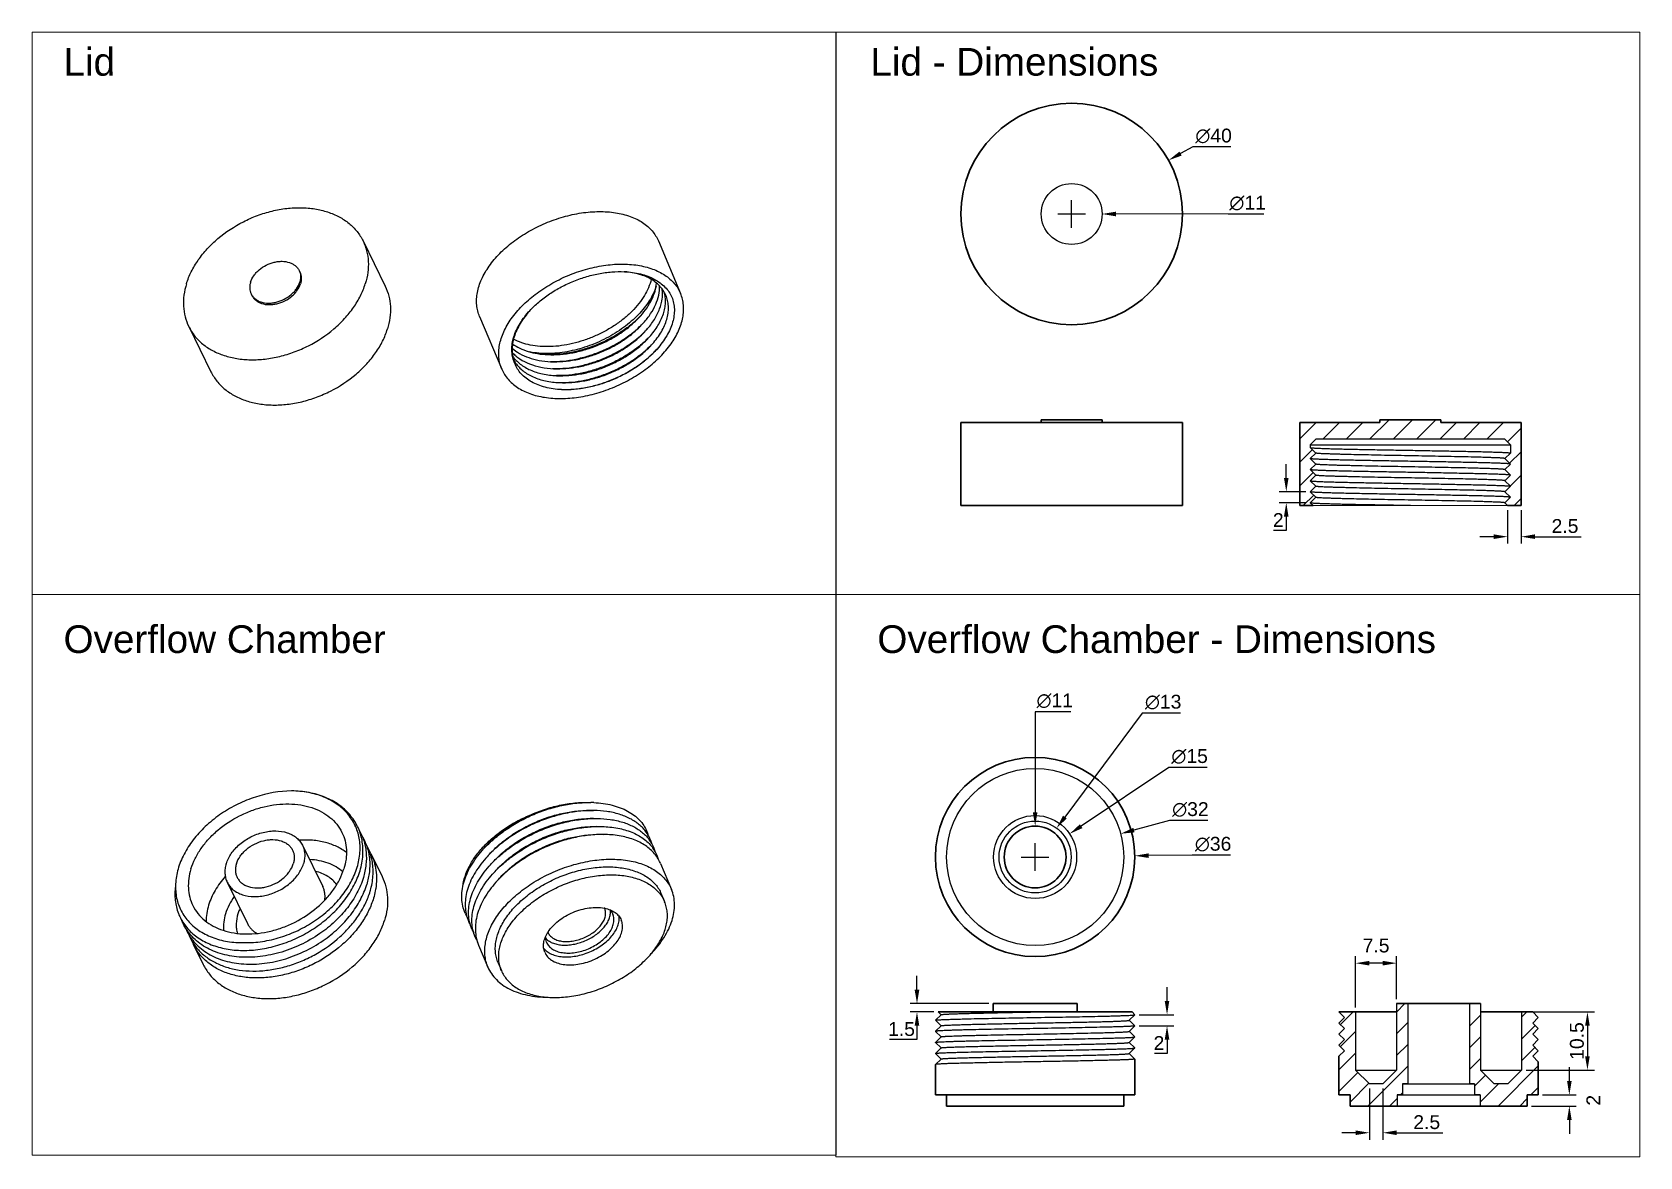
# Paper-space layout 'Lid and overflow' of a CAD drawing. Header units: millimetres. Extents: x 0 to 291, y 0 to 203.
# The model-space entities are those that its viewports show. They can reach past a viewport. Long polylines and large blocks are cut down to what shows.
import ezdxf

# ---------------------------------------------------------------- set-up
doc = ezdxf.new("R2010")
doc.units = ezdxf.units.MM
doc.layers.add('02___PRT_ALL_AXES', color=7, linetype='Continuous')
doc.layers.add('5.Thin line', color=7, linetype='Continuous', lineweight=0, true_color=0xc0c0c0)
doc.layers.add('Outline', color=7, linetype='Continuous', lineweight=30, true_color=0xffffff)
doc.layers.add('Outlines', color=7, linetype='Continuous', lineweight=30)
doc.styles.get("Standard").update_dxf_attribs({"font": 'arial.ttf'})
doc.styles.add('textstyle10', font='arial.ttf')
doc.dimstyles.new('ISO-25', dxfattribs={"dimscale": 0, "dimtxt": 2.5, "dimasz": 2.5, "dimexe": 1.254, "dimexo": 0.8, "dimtad": 1, "dimtoh": 1, "dimdec": 1, "dimrnd": 0.5, "dimdsep": 46, "dimtxsty": 'Standard', "dimcen": 2.5, "dimadec": 0, "dimazin": 0, "dimtfac": 1, "dimtdec": 1, "dimtofl": 0, "dimtmove": 0, "dimatfit": 3, "dimfxl": 1, "dimarcsym": 0})

psp = doc.layouts.new('Lid and overflow')

# ---------------------------------------------------------------- texts
at = {"char_height": 5, "attachment_point": 1, "style": 'textstyle10'}
for s, width, insert in [('Lid', 49.7348, (5.79, 200.62)), ('Lid - Dimensions', 76.894, (151.54, 200.62)), ('Overflow Chamber', 66.2556, (5.79, 96.33)), ('Overflow Chamber - Dimensions', 108.1726, (152.8, 96.33))]:
    psp.add_mtext_dynamic_manual_height_columns(s, width=width, gutter_width=12.5, heights=[0], dxfattribs=dict(at, insert=insert))

msp = doc.modelspace()

# ---------------------------------------------------------------- blocks, each defined once
blk = doc.blocks.new('*D222')
at = {"color": 0, "lineweight": -2, "transparency": 16777216}
for p, q in [((2286.13, 1144.07), (2286.13, 1149.07)), ((2283.63, 1146.57), (2288.63, 1146.57)), ((2314.51, 1146.91), (2306.63, 1146.82)), ((2321.43, 1146.91), (2314.51, 1146.91))]:
    blk.add_line(p, q, dxfattribs=at)
at = {"color": 0, "transparency": 16777216}
blk.add_solid([(2306.63, 1147.23), (2306.64, 1146.4), (2304.13, 1146.79)], dxfattribs=at)
at = {"layer": 'Defpoints', "color": 0, "transparency": 16777216}
for p in [(2268.14, 1146.35), (2304.13, 1146.79)]:
    blk.add_point(p, dxfattribs=at)
at = {"color": 0, "transparency": 16777216, "insert": (2318.28, 1148.88), "char_height": 2.5, "attachment_point": 5}
blk.add_mtext('∅36', dxfattribs=at)
blk = doc.blocks.new('*D223')
at = {"color": 0, "lineweight": -2, "transparency": 16777216}
for p, q in [((2310.41, 1153.17), (2303.99, 1151.42)), ((2317.31, 1153.17), (2310.41, 1153.17)), ((2286.13, 1144.07), (2286.13, 1149.07)), ((2283.63, 1146.57), (2288.63, 1146.57))]:
    blk.add_line(p, q, dxfattribs=at)
at = {"color": 0, "transparency": 16777216}
blk.add_solid([(2303.88, 1151.83), (2304.09, 1151.02), (2301.57, 1150.77)], dxfattribs=at)
at = {"layer": 'Defpoints', "color": 0, "transparency": 16777216}
for p in [(2301.57, 1150.77), (2270.7, 1142.37)]:
    blk.add_point(p, dxfattribs=at)
at = {"color": 0, "transparency": 16777216, "insert": (2314.18, 1155.14), "char_height": 2.5, "attachment_point": 5}
blk.add_mtext('∅32', dxfattribs=at)
blk = doc.blocks.new('*D224')
at = {"color": 0, "lineweight": -2, "transparency": 16777216}
for p, q in [((2305.49, 1172.57), (2291.51, 1153.79)), ((2312.41, 1172.57), (2305.49, 1172.57)), ((2286.13, 1144.07), (2286.13, 1149.07)), ((2283.63, 1146.57), (2288.63, 1146.57))]:
    blk.add_line(p, q, dxfattribs=at)
at = {"color": 0, "transparency": 16777216}
blk.add_solid([(2291.17, 1154.04), (2291.84, 1153.54), (2290.01, 1151.78)], dxfattribs=at)
at = {"layer": 'Defpoints', "color": 0, "transparency": 16777216}
for p in [(2290.01, 1151.78), (2282.25, 1141.35)]:
    blk.add_point(p, dxfattribs=at)
at = {"color": 0, "transparency": 16777216, "insert": (2309.26, 1174.54), "char_height": 2.5, "attachment_point": 5}
blk.add_mtext('∅13', dxfattribs=at)
blk = doc.blocks.new('*D225')
at = {"color": 0, "lineweight": -2, "transparency": 16777216}
for p, q in [((2310.26, 1162.74), (2294.44, 1152.14)), ((2317.2, 1162.74), (2310.26, 1162.74)), ((2286.13, 1144.07), (2286.13, 1149.07)), ((2283.63, 1146.57), (2288.63, 1146.57))]:
    blk.add_line(p, q, dxfattribs=at)
at = {"color": 0, "transparency": 16777216}
blk.add_solid([(2294.21, 1152.48), (2294.67, 1151.79), (2292.36, 1150.75)], dxfattribs=at)
at = {"layer": 'Defpoints', "color": 0, "transparency": 16777216}
for p in [(2292.36, 1150.75), (2279.9, 1142.39)]:
    blk.add_point(p, dxfattribs=at)
at = {"color": 0, "transparency": 16777216, "insert": (2314.04, 1164.72), "char_height": 2.5, "attachment_point": 5}
blk.add_mtext('∅15', dxfattribs=at)
blk = doc.blocks.new('*D226')
at = {"layer": 'Defpoints', "color": 0, "transparency": 16777216}
for p in [(2286.14, 1152.14), (2286.13, 1140.99)]:
    blk.add_point(p, dxfattribs=at)
at = {"layer": 'Outline', "color": 0, "lineweight": -2, "transparency": 16777216}
for p, q in [((2292.59, 1172.81), (2286.14, 1172.81)), ((2286.14, 1172.81), (2286.14, 1154.64)), ((2286.13, 1144.07), (2286.13, 1149.07)), ((2283.63, 1146.57), (2288.63, 1146.57))]:
    blk.add_line(p, q, dxfattribs=at)
at = {"layer": 'Outline', "color": 0, "transparency": 16777216}
blk.add_solid([(2285.72, 1154.64), (2286.55, 1154.64), (2286.14, 1152.14)], dxfattribs=at)
at = {"layer": 'Outline', "color": 0, "transparency": 16777216, "insert": (2289.68, 1174.78), "char_height": 2.5, "attachment_point": 5}
blk.add_mtext('∅11', dxfattribs=at)
blk = doc.blocks.new('*D227')
at = {"color": 0, "lineweight": -2, "transparency": 16777216}
for p, q in [((2264.79, 1122.58), (2264.79, 1125.08)), ((2277.76, 1120.08), (2263.53, 1120.08)), ((2267.83, 1118.58), (2263.53, 1118.58)), ((2264.79, 1116.08), (2264.79, 1113.58)), ((2264.79, 1113.58), (2259.83, 1113.58))]:
    blk.add_line(p, q, dxfattribs=at)
at = {"color": 0, "transparency": 16777216}
for points in [[(2264.37, 1122.58), (2265.21, 1122.58), (2264.79, 1120.08)], [(2264.37, 1116.08), (2265.21, 1116.08), (2264.79, 1118.58)]]:
    blk.add_solid(points, dxfattribs=at)
at = {"layer": 'Defpoints', "color": 0, "transparency": 16777216}
for p in [(2264.79, 1118.58), (2268.63, 1118.58), (2278.56, 1120.08)]:
    blk.add_point(p, dxfattribs=at)
at = {"color": 0, "transparency": 16777216, "insert": (2262, 1115.48), "char_height": 2.5, "attachment_point": 5}
blk.add_mtext('1.5', dxfattribs=at)
blk = doc.blocks.new('*D228')
at = {"color": 0, "lineweight": -2, "transparency": 16777216}
for p, q in [((2309.96, 1120.58), (2309.96, 1123.08)), ((2304.93, 1118.08), (2311.21, 1118.08)), ((2304.93, 1116.08), (2311.21, 1116.08)), ((2309.96, 1113.58), (2309.96, 1111.08)), ((2309.96, 1111.08), (2307.67, 1111.08))]:
    blk.add_line(p, q, dxfattribs=at)
at = {"color": 0, "transparency": 16777216}
for points in [[(2309.54, 1120.58), (2310.37, 1120.58), (2309.96, 1118.08)], [(2309.54, 1113.58), (2310.37, 1113.58), (2309.96, 1116.08)]]:
    blk.add_solid(points, dxfattribs=at)
at = {"layer": 'Defpoints', "color": 0, "transparency": 16777216}
for p in [(2304.13, 1118.08), (2304.13, 1116.08), (2309.96, 1116.08)]:
    blk.add_point(p, dxfattribs=at)
at = {"color": 0, "transparency": 16777216, "insert": (2308.5, 1112.96), "char_height": 2.5, "attachment_point": 5}
blk.add_mtext('2', dxfattribs=at)
blk = doc.blocks.new('*D229')
at = {"color": 0, "lineweight": -2, "transparency": 16777216}
for p, q in [((2344.01, 1119.38), (2344.01, 1128.64)), ((2348.93, 1127.39), (2346.51, 1127.39)), ((2351.43, 1120.88), (2351.43, 1128.64))]:
    blk.add_line(p, q, dxfattribs=at)
at = {"color": 0, "transparency": 16777216}
for points in [[(2346.51, 1127.81), (2346.51, 1126.97), (2344.01, 1127.39)], [(2348.93, 1127.81), (2348.93, 1126.97), (2351.43, 1127.39)]]:
    blk.add_solid(points, dxfattribs=at)
at = {"layer": 'Defpoints', "color": 0, "transparency": 16777216}
for p in [(2344.01, 1127.39), (2344.01, 1118.58), (2351.43, 1120.08)]:
    blk.add_point(p, dxfattribs=at)
at = {"color": 0, "transparency": 16777216, "insert": (2347.72, 1130.56), "char_height": 2.5, "attachment_point": 5}
blk.add_mtext('7.5', dxfattribs=at)
blk = doc.blocks.new('*D230')
at = {"color": 0, "lineweight": -2, "transparency": 16777216}
for p, q in [((2382.63, 1106.08), (2382.63, 1108.58)), ((2377.81, 1103.58), (2383.89, 1103.58)), ((2375.81, 1101.58), (2383.89, 1101.58)), ((2382.63, 1099.08), (2382.63, 1096.58))]:
    blk.add_line(p, q, dxfattribs=at)
at = {"color": 0, "transparency": 16777216}
for points in [[(2382.22, 1106.08), (2383.05, 1106.08), (2382.63, 1103.58)], [(2382.22, 1099.08), (2383.05, 1099.08), (2382.63, 1101.58)]]:
    blk.add_solid(points, dxfattribs=at)
at = {"layer": 'Defpoints', "color": 0, "transparency": 16777216}
for p in [(2377.01, 1103.58), (2375.01, 1101.58), (2382.63, 1101.58)]:
    blk.add_point(p, dxfattribs=at)
at = {"color": 0, "transparency": 16777216, "insert": (2386.97, 1102.63), "char_height": 2.5, "attachment_point": 5, "rotation": 90}
blk.add_mtext('2', dxfattribs=at)
blk = doc.blocks.new('*D232')
at = {"color": 0, "lineweight": -2, "transparency": 16777216}
for p, q in [((2374.81, 1118.58), (2387.15, 1118.58)), ((2385.9, 1116.08), (2385.9, 1110.58)), ((2374.81, 1108.08), (2387.15, 1108.08))]:
    blk.add_line(p, q, dxfattribs=at)
at = {"color": 0, "transparency": 16777216}
for points in [[(2385.48, 1116.08), (2386.32, 1116.08), (2385.9, 1118.58)], [(2385.48, 1110.58), (2386.32, 1110.58), (2385.9, 1108.08)]]:
    blk.add_solid(points, dxfattribs=at)
at = {"layer": 'Defpoints', "color": 0, "transparency": 16777216}
for p in [(2374.01, 1118.58), (2374.01, 1108.08), (2385.9, 1108.08)]:
    blk.add_point(p, dxfattribs=at)
at = {"color": 0, "transparency": 16777216, "insert": (2384, 1113.33), "char_height": 2.5, "attachment_point": 5, "rotation": 90}
blk.add_mtext('10.5', dxfattribs=at)
blk = doc.blocks.new('*D240')
at = {"color": 0, "lineweight": -2, "transparency": 16777216}
for p, q in [((1116.06, 1164.81), (1121.06, 1164.81)), ((1118.56, 1162.31), (1118.56, 1167.31)), ((1146.82, 1164.8), (1126.56, 1164.81)), ((1153.26, 1164.8), (1146.82, 1164.8))]:
    blk.add_line(p, q, dxfattribs=at)
at = {"color": 0, "transparency": 16777216}
blk.add_solid([(1126.56, 1165.23), (1126.56, 1164.39), (1124.06, 1164.81)], dxfattribs=at)
at = {"layer": 'Defpoints', "color": 0, "transparency": 16777216}
for p in [(1113.06, 1164.82), (1124.06, 1164.81)]:
    blk.add_point(p, dxfattribs=at)
at = {"color": 0, "transparency": 16777216, "insert": (1150.35, 1166.77), "char_height": 2.5, "attachment_point": 5}
blk.add_mtext('∅11', dxfattribs=at)
blk = doc.blocks.new('*D241')
at = {"color": 0, "lineweight": -2, "transparency": 16777216}
for p, q in [((1140.42, 1176.93), (1138.24, 1175.72)), ((1147.34, 1176.93), (1140.42, 1176.93)), ((1116.06, 1164.81), (1121.06, 1164.81)), ((1118.56, 1162.31), (1118.56, 1167.31))]:
    blk.add_line(p, q, dxfattribs=at)
at = {"color": 0, "transparency": 16777216}
blk.add_solid([(1138.04, 1176.08), (1138.44, 1175.36), (1136.05, 1174.51)], dxfattribs=at)
at = {"layer": 'Defpoints', "color": 0, "transparency": 16777216}
for p in [(1136.05, 1174.51), (1101.06, 1155.12)]:
    blk.add_point(p, dxfattribs=at)
at = {"color": 0, "transparency": 16777216, "insert": (1144.2, 1178.9), "char_height": 2.5, "attachment_point": 5}
blk.add_mtext('∅40', dxfattribs=at)
blk = doc.blocks.new('*D242')
at = {"color": 0, "lineweight": -2, "transparency": 16777216}
for p, q in [((1157.33, 1117.13), (1157.33, 1119.63)), ((1160.87, 1114.63), (1156.07, 1114.63)), ((1160.88, 1112.64), (1156.07, 1112.64)), ((1157.33, 1110.14), (1157.33, 1107.64)), ((1157.33, 1107.64), (1155.05, 1107.64))]:
    blk.add_line(p, q, dxfattribs=at)
at = {"color": 0, "transparency": 16777216}
for points in [[(1156.91, 1117.13), (1157.74, 1117.13), (1157.33, 1114.63)], [(1156.91, 1110.14), (1157.74, 1110.14), (1157.33, 1112.64)]]:
    blk.add_solid(points, dxfattribs=at)
at = {"layer": 'Defpoints', "color": 0, "transparency": 16777216}
for p in [(1157.33, 1112.64), (1161.67, 1114.63), (1161.68, 1112.64)]:
    blk.add_point(p, dxfattribs=at)
at = {"color": 0, "transparency": 16777216, "insert": (1155.88, 1109.52), "char_height": 2.5, "attachment_point": 5}
blk.add_mtext('2', dxfattribs=at)
blk = doc.blocks.new('*D243')
at = {"color": 0, "lineweight": -2, "transparency": 16777216}
for p, q in [((1197.32, 1111.33), (1197.32, 1105.27)), ((1199.75, 1111.33), (1199.75, 1105.27)), ((1194.82, 1106.52), (1192.32, 1106.52)), ((1202.25, 1106.52), (1210.61, 1106.52))]:
    blk.add_line(p, q, dxfattribs=at)
at = {"color": 0, "transparency": 16777216}
for points in [[(1194.82, 1106.94), (1194.82, 1106.11), (1197.32, 1106.52)], [(1202.25, 1106.94), (1202.25, 1106.11), (1199.75, 1106.52)]]:
    blk.add_solid(points, dxfattribs=at)
at = {"layer": 'Defpoints', "color": 0, "transparency": 16777216}
for p in [(1197.32, 1112.13), (1199.75, 1112.13), (1199.75, 1106.52)]:
    blk.add_point(p, dxfattribs=at)
at = {"color": 0, "transparency": 16777216, "insert": (1207.68, 1108.43), "char_height": 2.5, "attachment_point": 5}
blk.add_mtext('2.5', dxfattribs=at)
blk = doc.blocks.new('*D284')
at = {"color": 0, "lineweight": -2, "transparency": 16777216}
for p, q in [((2346.51, 1104.78), (2346.51, 1095.51)), ((2348.93, 1104.78), (2348.93, 1095.51)), ((2344.01, 1096.76), (2341.51, 1096.76)), ((2351.43, 1096.76), (2359.8, 1096.76))]:
    blk.add_line(p, q, dxfattribs=at)
at = {"color": 0, "transparency": 16777216}
for points in [[(2344.01, 1097.18), (2344.01, 1096.34), (2346.51, 1096.76)], [(2351.43, 1097.18), (2351.43, 1096.34), (2348.93, 1096.76)]]:
    blk.add_solid(points, dxfattribs=at)
at = {"layer": 'Defpoints', "color": 0, "transparency": 16777216}
for p in [(2346.51, 1105.58), (2348.93, 1105.58), (2348.93, 1096.76)]:
    blk.add_point(p, dxfattribs=at)
at = {"color": 0, "transparency": 16777216, "insert": (2356.87, 1098.66), "char_height": 2.5, "attachment_point": 5}
blk.add_mtext('2.5', dxfattribs=at)

# ---------------------------------------------------------------- dimensions: what is measured, and where the dimension line sits
dim = msp.add_diameter_dim_2p(p1=(1101.06, 1155.12), p2=(1136.05, 1174.51), dimstyle='ISO-25', override={"dimscale": 1})
dim.commit()
dim.dimension.update_dxf_attribs({"geometry": '*D241', "text_midpoint": (1144.2, 1178.9)})
for p1, p2, picture, middle in [((2282.25, 1141.35), (2290.01, 1151.78), '*D224', (2309.26, 1172.57)), ((1113.06, 1164.82), (1124.06, 1164.81), '*D240', (1146.82, 1164.8)), ((2279.9, 1142.39), (2292.36, 1150.75), '*D225', (2314.04, 1162.74)), ((2270.7, 1142.37), (2301.57, 1150.77), '*D223', (2314.18, 1153.17)), ((2268.14, 1146.35), (2304.13, 1146.79), '*D222', (2314.51, 1146.91))]:
    dim = msp.add_diameter_dim_2p(p1=p1, p2=p2, dimstyle='ISO-25', override={"dimscale": 1})
    dim.commit()
    dim.dimension.update_dxf_attribs({"geometry": picture, "text_midpoint": middle, "dimtype": 163})
dim = msp.add_linear_dim(base=(2344.01, 1127.39), p1=(2351.43, 1120.08), p2=(2344.01, 1118.58), dimstyle='ISO-25', override={"dimscale": 1, "dimtmove": 2})
dim.commit()
dim.dimension.update_dxf_attribs({"geometry": '*D229', "text_midpoint": (2347.72, 1130.56), "dimtype": 160})
for base, p1, p2, picture, middle in [((2264.79, 1118.58), (2278.56, 1120.08), (2268.63, 1118.58), '*D227', (2262, 1115.48)), ((2309.96, 1116.08), (2304.13, 1118.08), (2304.13, 1116.08), '*D228', (2308.5, 1112.96)), ((2385.9, 1108.08), (2374.01, 1118.58), (2374.01, 1108.08), '*D232', (2384, 1113.33))]:
    dim = msp.add_linear_dim(base=base, p1=p1, p2=p2, angle=90, dimstyle='ISO-25', override={"dimscale": 1})
    dim.commit()
    dim.dimension.update_dxf_attribs({"geometry": picture, "text_midpoint": middle})
dim = msp.add_linear_dim(base=(1157.33, 1112.64), p1=(1161.67, 1114.63), p2=(1161.68, 1112.64), angle=90, text='2', dimstyle='ISO-25', override={"dimscale": 1})
dim.commit()
dim.dimension.update_dxf_attribs({"geometry": '*D242', "text_midpoint": (1155.88, 1109.52)})
for base, p1, p2, picture, middle in [((1199.75, 1106.52), (1197.32, 1112.13), (1199.75, 1112.13), '*D243', (1207.68, 1108.43)), ((2348.93, 1096.76), (2346.51, 1105.58), (2348.93, 1105.58), '*D284', (2356.87, 1098.66))]:
    dim = msp.add_linear_dim(base=base, p1=p1, p2=p2, dimstyle='ISO-25', override={"dimscale": 1})
    dim.commit()
    dim.dimension.update_dxf_attribs({"geometry": picture, "text_midpoint": middle})
dim = msp.add_linear_dim(base=(2382.63, 1101.58), p1=(2377.01, 1103.58), p2=(2375.01, 1101.58), angle=90, dimstyle='ISO-25', override={"dimscale": 1, "dimtmove": 2})
dim.commit()
dim.dimension.update_dxf_attribs({"geometry": '*D230', "text_midpoint": (2386.97, 1102.63), "dimtype": 160})
at = {"layer": 'Outline'}
dim = msp.add_diameter_dim_2p(p1=(2286.13, 1140.99), p2=(2286.14, 1152.14), dimstyle='ISO-25', override={"dimscale": 1}, dxfattribs=at)
dim.commit()
dim.dimension.update_dxf_attribs({"geometry": '*D226', "text_midpoint": (2289.68, 1172.81), "dimtype": 163})

# ---------------------------------------------------------------- hatches: boundary and pattern name
at = {"linetype": 'Continuous'}
h = msp.add_hatch(dxfattribs=at)
h.set_pattern_fill('A', color=2, scale=2.991606, angle=45, style=0, pattern_type=0)
h.set_pattern_definition([(45, (1021.7958, 956.612), (-2.115385, 2.115385), [])])
edge = h.paths.add_edge_path()
edge.add_line((1185.25, 1127.63), (1174.25, 1127.63))
edge.add_line((1185.25, 1127.63), (1185.25, 1127.13))
edge.add_line((1199.75, 1127.13), (1185.25, 1127.13))
edge.add_line((1199.75, 1127.13), (1199.75, 1112.13))
edge.add_line((1199.75, 1112.13), (1197.32, 1112.13))
edge.add_line((1196.82, 1112.63), (1197.32, 1112.13))
edge.add_line((1197.82, 1113.63), (1196.82, 1112.63))
edge.add_line((1196.82, 1114.63), (1197.82, 1113.63))
edge.add_line((1197.82, 1115.63), (1196.82, 1114.63))
edge.add_line((1196.82, 1116.63), (1197.82, 1115.63))
edge.add_line((1197.82, 1117.63), (1196.82, 1116.63))
edge.add_line((1196.82, 1118.63), (1197.82, 1117.63))
edge.add_line((1197.82, 1119.63), (1196.82, 1118.63))
edge.add_line((1196.82, 1120.63), (1197.82, 1119.63))
edge.add_line((1197.82, 1121.63), (1196.82, 1120.63))
edge.add_line((1197.82, 1123.13), (1197.82, 1121.63))
edge.add_line((1196.82, 1124.13), (1197.82, 1123.13))
edge.add_line((1196.82, 1124.13), (1162.67, 1124.13))
edge.add_line((1162.67, 1124.13), (1161.67, 1123.13))
edge.add_line((1161.67, 1123.13), (1161.67, 1122.63))
edge.add_line((1162.67, 1121.63), (1161.67, 1122.63))
edge.add_line((1161.67, 1120.63), (1162.67, 1121.63))
edge.add_line((1162.67, 1119.63), (1161.67, 1120.63))
edge.add_line((1161.67, 1118.63), (1162.67, 1119.63))
edge.add_line((1162.67, 1117.63), (1161.67, 1118.63))
edge.add_line((1161.67, 1116.63), (1162.67, 1117.63))
edge.add_line((1162.67, 1115.63), (1161.67, 1116.63))
edge.add_line((1161.67, 1114.63), (1162.67, 1115.63))
edge.add_line((1162.67, 1113.63), (1161.67, 1114.63))
edge.add_line((1161.67, 1112.63), (1162.67, 1113.63))
edge.add_line((1162.17, 1112.13), (1161.67, 1112.63))
edge.add_line((1162.17, 1112.13), (1159.75, 1112.13))
edge.add_line((1159.75, 1127.13), (1159.75, 1112.13))
edge.add_line((1174.25, 1127.13), (1159.75, 1127.13))
edge.add_line((1174.25, 1127.63), (1174.25, 1127.13))
h = msp.add_hatch(dxfattribs=at)
h.set_pattern_fill('B', color=2, scale=2.774034, angle=45, style=0, pattern_type=0)
h.set_pattern_definition([(45, (2248.3202, 956.612), (-1.96154, 1.96154), [])])
edge = h.paths.add_edge_path()
edge.add_line((2351.51, 1103.58), (2351.51, 1101.58))
edge.add_line((2351.51, 1101.58), (2343.01, 1101.58))
edge.add_line((2343.01, 1103.58), (2343.01, 1101.58))
edge.add_line((2343.01, 1103.58), (2341.01, 1103.58))
edge.add_line((2341.01, 1110.58), (2341.01, 1103.58))
edge.add_line((2342.01, 1111.58), (2341.01, 1110.58))
edge.add_line((2341.01, 1112.58), (2342.01, 1111.58))
edge.add_line((2342.01, 1113.58), (2341.01, 1112.58))
edge.add_line((2341.01, 1114.58), (2342.01, 1113.58))
edge.add_line((2342.01, 1115.58), (2341.01, 1114.58))
edge.add_line((2341.01, 1116.58), (2342.01, 1115.58))
edge.add_line((2342.01, 1117.58), (2341.01, 1116.58))
edge.add_line((2341.01, 1118.58), (2342.01, 1117.58))
edge.add_line((2344.01, 1118.58), (2341.01, 1118.58))
edge.add_line((2344.01, 1118.58), (2344.01, 1108.08))
edge.add_line((2346.51, 1105.58), (2344.01, 1108.08))
edge.add_line((2348.93, 1105.58), (2346.51, 1105.58))
edge.add_line((2351.43, 1108.08), (2348.93, 1105.58))
edge.add_line((2351.43, 1120.08), (2351.43, 1108.08))
edge.add_line((2353.43, 1120.08), (2351.43, 1120.08))
edge.add_line((2353.43, 1120.08), (2353.43, 1105.58))
edge.add_line((2353.43, 1105.58), (2352.51, 1105.58))
edge.add_line((2352.51, 1105.58), (2352.51, 1103.58))
edge.add_line((2352.51, 1103.58), (2351.51, 1103.58))
edge = h.paths.add_edge_path()
edge.add_line((2366.51, 1103.58), (2365.51, 1103.58))
edge.add_line((2365.51, 1105.58), (2365.51, 1103.58))
edge.add_line((2365.51, 1105.58), (2364.58, 1105.58))
edge.add_line((2364.58, 1120.08), (2364.58, 1105.58))
edge.add_line((2366.58, 1120.08), (2364.58, 1120.08))
edge.add_line((2366.58, 1120.08), (2366.58, 1108.08))
edge.add_line((2366.58, 1108.08), (2369.08, 1105.58))
edge.add_line((2371.51, 1105.58), (2369.08, 1105.58))
edge.add_line((2371.51, 1105.58), (2374.01, 1108.08))
edge.add_line((2374.01, 1118.58), (2374.01, 1108.08))
edge.add_line((2376.01, 1118.58), (2374.01, 1118.58))
edge.add_line((2377.01, 1117.58), (2376.01, 1118.58))
edge.add_line((2376.01, 1116.58), (2377.01, 1117.58))
edge.add_line((2377.01, 1115.58), (2376.01, 1116.58))
edge.add_line((2376.01, 1114.58), (2377.01, 1115.58))
edge.add_line((2377.01, 1113.58), (2376.01, 1114.58))
edge.add_line((2376.01, 1112.58), (2377.01, 1113.58))
edge.add_line((2377.01, 1111.58), (2376.01, 1112.58))
edge.add_line((2376.01, 1110.58), (2377.01, 1111.58))
edge.add_line((2377.01, 1109.58), (2376.01, 1110.58))
edge.add_line((2377.01, 1109.58), (2377.01, 1103.58))
edge.add_line((2377.01, 1103.58), (2375.01, 1103.58))
edge.add_line((2375.01, 1103.58), (2375.01, 1101.58))
edge.add_line((2375.01, 1101.58), (2366.51, 1101.58))
edge.add_line((2366.51, 1103.58), (2366.51, 1101.58))

# ---------------------------------------------------------------- linework, layer by layer
at = {"color": 7, "linetype": 'Continuous'}
for p, q in [((1159.75, 1127.13), (1159.75, 1112.13)), ((1174.25, 1127.13), (1159.75, 1127.13)), ((1185.25, 1127.63), (1174.25, 1127.63)), ((1174.25, 1127.63), (1174.25, 1127.13)), ((1185.25, 1127.63), (1185.25, 1127.13)), ((1199.75, 1127.13), (1185.25, 1127.13)), ((1199.75, 1127.13), (1199.75, 1112.13)), ((1162.67, 1124.13), (1161.67, 1123.13)), ((1162.67, 1124.13), (1161.67, 1123.13)), ((1196.82, 1124.13), (1162.67, 1124.13)), ((1196.82, 1124.13), (1162.67, 1124.13)), ((1196.82, 1124.13), (1197.82, 1123.13)), ((1196.82, 1124.13), (1197.82, 1123.13)), ((2566.58, 1126.16), (2564.86, 1126.32)), ((2565.47, 1124.88), (2567.19, 1124.72)), ((1161.67, 1123.13), (1161.67, 1122.63)), ((1161.67, 1123.13), (1161.67, 1122.63)), ((1161.67, 1123.13), (1197.82, 1123.13)), ((1162.67, 1121.63), (1161.67, 1122.63)), ((1162.67, 1121.63), (1161.67, 1122.63)), ((1161.67, 1120.63), (1162.67, 1121.63)), ((1161.67, 1120.63), (1162.67, 1121.63)), ((1197.82, 1121.63), (1196.82, 1120.63)), ((1197.82, 1121.63), (1196.82, 1120.63)), ((1197.82, 1123.13), (1197.82, 1121.63)), ((1197.82, 1123.13), (1197.82, 1121.63)), ((1162.67, 1119.63), (1161.67, 1120.63)), ((1162.67, 1119.63), (1161.67, 1120.63)), ((1161.67, 1118.63), (1162.67, 1119.63)), ((1161.67, 1118.63), (1162.67, 1119.63)), ((1162.67, 1117.63), (1161.67, 1118.63)), ((1162.67, 1117.63), (1161.67, 1118.63)), ((1196.82, 1120.63), (1197.82, 1119.63)), ((1196.82, 1120.63), (1197.82, 1119.63)), ((1197.82, 1119.63), (1196.82, 1118.63)), ((1197.82, 1119.63), (1196.82, 1118.63)), ((1196.82, 1118.63), (1197.82, 1117.63)), ((1196.82, 1118.63), (1197.82, 1117.63)), ((2278.56, 1120.08), (2278.56, 1118.58)), ((2293.71, 1120.08), (2293.71, 1118.58)), ((2344.01, 1118.58), (2341.01, 1118.58)), ((2344.01, 1118.58), (2344.01, 1108.08)), ((2344.01, 1118.58), (2344.01, 1108.08)), ((2351.43, 1120.08), (2351.43, 1108.08)), ((2353.43, 1120.08), (2351.43, 1120.08)), ((2351.43, 1120.08), (2351.43, 1108.08)), ((2353.43, 1120.08), (2353.43, 1105.58)), ((2353.43, 1120.08), (2353.43, 1105.58)), ((2364.58, 1120.08), (2364.58, 1105.58)), ((2366.58, 1120.08), (2364.58, 1120.08)), ((2364.58, 1120.08), (2364.58, 1105.58)), ((2366.58, 1120.08), (2366.58, 1108.08)), ((2366.58, 1120.08), (2366.58, 1108.08)), ((2374.01, 1118.58), (2374.01, 1108.08)), ((2376.01, 1118.58), (2374.01, 1118.58)), ((2374.01, 1118.58), (2374.01, 1108.08)), ((1161.67, 1116.63), (1162.67, 1117.63)), ((1161.67, 1116.63), (1162.67, 1117.63)), ((1162.67, 1115.63), (1161.67, 1116.63)), ((1162.67, 1115.63), (1161.67, 1116.63)), ((1161.67, 1114.63), (1162.67, 1115.63)), ((1161.67, 1114.63), (1162.67, 1115.63)), ((1197.82, 1117.63), (1196.82, 1116.63)), ((1197.82, 1117.63), (1196.82, 1116.63)), ((1196.82, 1116.63), (1197.82, 1115.63)), ((1196.82, 1116.63), (1197.82, 1115.63)), ((1197.82, 1115.63), (1196.82, 1114.63)), ((1197.82, 1115.63), (1196.82, 1114.63)), ((2268.13, 1117.08), (2268.14, 1117.08)), ((2268.13, 1117.08), (2268.14, 1117.07)), ((2576.27, 1116.78), (2578.25, 1112.09)), ((1162.67, 1113.63), (1161.67, 1114.63)), ((1162.67, 1113.63), (1161.67, 1114.63)), ((1161.67, 1112.63), (1162.67, 1113.63)), ((1161.67, 1112.63), (1162.67, 1113.63)), ((1162.17, 1112.13), (1161.67, 1112.63)), ((1162.17, 1112.13), (1161.67, 1112.63)), ((1196.82, 1114.63), (1197.82, 1113.63)), ((1196.82, 1114.63), (1197.82, 1113.63)), ((1197.82, 1113.63), (1196.82, 1112.63)), ((1197.82, 1113.63), (1196.82, 1112.63)), ((1196.82, 1112.63), (1197.32, 1112.13)), ((1196.82, 1112.63), (1197.32, 1112.13)), ((2268.14, 1115.08), (2268.13, 1115.08)), ((2268.13, 1115.08), (2268.14, 1115.07)), ((2268.13, 1113.08), (2268.14, 1113.08)), ((2268.14, 1113.07), (2268.13, 1113.08)), ((1199.75, 1112.13), (1197.32, 1112.13)), ((2268.13, 1111.08), (2268.14, 1111.08)), ((2304.13, 1110.08), (2304.13, 1110.08)), ((2304.13, 1110.08), (2304.13, 1103.58)), ((2341.01, 1110.58), (2341.01, 1103.58)), ((2377.01, 1109.58), (2377.01, 1103.58)), ((2268.13, 1109.08), (2268.13, 1103.58)), ((2268.14, 1109.08), (2268.13, 1109.08)), ((2346.51, 1105.58), (2344.01, 1108.08)), ((2346.51, 1105.58), (2344.01, 1108.08)), ((2344.01, 1108.08), (2351.43, 1108.08)), ((2351.43, 1108.08), (2348.93, 1105.58)), ((2351.43, 1108.08), (2348.93, 1105.58)), ((2366.58, 1108.08), (2369.08, 1105.58)), ((2366.58, 1108.08), (2374.01, 1108.08)), ((2366.58, 1108.08), (2369.08, 1105.58)), ((2371.51, 1105.58), (2374.01, 1108.08)), ((2371.51, 1105.58), (2374.01, 1108.08)), ((2343.01, 1103.58), (2341.01, 1103.58)), ((2343.01, 1103.58), (2343.01, 1101.58)), ((2348.93, 1105.58), (2346.51, 1105.58)), ((2348.93, 1105.58), (2346.51, 1105.58)), ((2351.51, 1103.58), (2351.51, 1101.58)), ((2352.51, 1103.58), (2351.51, 1103.58)), ((2351.51, 1103.58), (2351.51, 1101.58)), ((2351.51, 1103.58), (2366.51, 1103.58)), ((2353.43, 1105.58), (2352.51, 1105.58)), ((2352.51, 1105.58), (2352.51, 1103.58)), ((2352.51, 1105.58), (2352.51, 1103.58)), ((2352.51, 1105.58), (2365.51, 1105.58)), ((2365.51, 1105.58), (2364.58, 1105.58)), ((2365.51, 1105.58), (2365.51, 1103.58)), ((2365.51, 1105.58), (2365.51, 1103.58)), ((2366.51, 1103.58), (2365.51, 1103.58)), ((2366.51, 1103.58), (2366.51, 1101.58)), ((2366.51, 1103.58), (2366.51, 1101.58)), ((2371.51, 1105.58), (2369.08, 1105.58)), ((2371.51, 1105.58), (2369.08, 1105.58)), ((2377.01, 1103.58), (2375.01, 1103.58)), ((2375.01, 1103.58), (2375.01, 1101.58)), ((2375.01, 1101.58), (2366.51, 1101.58)), ((2543, 1103.43), (2542.81, 1103.48)), ((2543.42, 1102.04), (2545.1, 1098.07))]:
    msp.add_line(p, q, dxfattribs=at)
for centre, radius, start, end in [((2563.37, 1108.2), 19.59, 87.431, 88.9719), ((2567.69, 1119.96), 6.67, 15.8814, 22.9142), ((2568.81, 1117.02), 6.78, 22.9892, 35.854), ((2568.28, 1118.51), 6.68, 16.2907, 22.905), ((2514.62, 1115.51), 9.72, 18.0653, 29.382), ((2515.24, 1114.27), 9.71, 26.142, 29.9506), ((2569.42, 1115.58), 6.78, 22.9903, 35.8433), ((2568.89, 1117.07), 6.69, 16.1591, 22.9043), ((2569.52, 1115.63), 6.67, 16.1293, 22.9142), ((2547.68, 1110.65), 7.28, 202.9215, 208.9815), ((2499.49, 1107.31), 9.08, 201.9011, 214.7474), ((2548.31, 1109.21), 7.3, 202.9289, 208.9675), ((2548.92, 1107.77), 7.3, 202.9295, 209.104), ((2500.09, 1106.06), 9.07, 200.9681, 206.1369), ((2556.34, 1109.43), 14.79, 203.7287, 205.2967), ((1442.76, 1070.94), 17.29, 85.4755, 85.869), ((1433.5, 1091.44), 19.97, 316.4751, 317.398), ((1434.08, 1090.03), 20.02, 316.4751, 317.2095), ((1427.35, 1073.48), 7.08, 209.424, 215.6745), ((1428.46, 1092.1), 20.99, 268.4064, 269.278), ((1429.68, 1089.26), 21.04, 268.628, 269.2768), ((1430.29, 1087.78), 21, 268.447, 269.2779), ((1430.9, 1086.33), 21, 268.447, 269.2779)]:
    msp.add_arc(centre, radius, start, end, dxfattribs=at)
msp.add_ellipse((2564.88, 1097.51), major_axis=(22.27, -9.04), ratio=0.348568, start_param=-2.770823, end_param=-2.730703, dxfattribs=at)
for points, knots in [([(2509.62, 1129.88), (2507.43, 1129.85), (2504.08, 1129.25), (2499.92, 1127.56), (2496.96, 1125.86), (2494.31, 1123.79), (2492.43, 1121.8), (2491.17, 1120.09), (2490.38, 1118.79), (2489.72, 1117.46), (2489.06, 1115.7), (2488.69, 1113.89), (2488.66, 1112.12), (2488.79, 1110.84), (2489.09, 1109.62), (2489.55, 1108.46), (2490.16, 1107.37), (2490.92, 1106.37), (2491.82, 1105.46), (2492.85, 1104.66), (2494.01, 1103.98), (2495.27, 1103.41), (2496.64, 1102.97), (2498.08, 1102.66), (2499.6, 1102.49), (2500.63, 1102.46), (2501.15, 1102.47)], [0, 0, 0, 0, 0.138357, 0.210198, 0.282064, 0.352686, 0.420908, 0.45385, 0.48588, 0.516945, 0.547028, 0.604278, 0.6317, 0.658471, 0.684774, 0.710824, 0.736852, 0.763092, 0.789765, 0.817067, 0.845156, 0.874151, 0.904125, 0.935103, 0.967083, 1, 1, 1, 1]), ([(2501.15, 1102.47), (2502.23, 1102.45), (2504.42, 1102.61), (2507.68, 1103.37), (2510.85, 1104.62), (2513.82, 1106.31), (2516.47, 1108.38), (2518.69, 1110.74), (2520.41, 1113.32), (2521.56, 1116), (2522.01, 1118.29), (2522.03, 1120.06), (2521.88, 1121.33), (2521.58, 1122.55), (2521.11, 1123.71), (2520.5, 1124.8), (2519.74, 1125.8), (2518.85, 1126.71), (2517.46, 1127.8), (2515.42, 1128.89), (2512.63, 1129.68), (2510.64, 1129.87), (2509.62, 1129.88)], [0, 0, 0, 0, 0.067869, 0.1384, 0.210378, 0.282446, 0.353253, 0.421593, 0.486546, 0.547617, 0.604869, 0.63231, 0.659116, 0.685472, 0.711588, 0.737686, 0.763992, 0.790715, 0.818038, 0.874956, 0.935575, 1, 1, 1, 1]), ([(2522, 1115.47), (2522.27, 1116.38), (2522.53, 1117.77), (2522.55, 1119.62), (2522.39, 1120.95), (2522.08, 1122.22), (2521.59, 1123.44), (2520.95, 1124.57), (2520.16, 1125.62), (2519.23, 1126.58), (2518.16, 1127.42), (2516.97, 1128.15), (2515.21, 1128.98), (2512.75, 1129.68), (2510.68, 1129.87), (2509.62, 1129.88)], [0, 0, 0, 0, 0.126413, 0.187101, 0.246437, 0.304806, 0.362656, 0.420465, 0.478714, 0.537858, 0.598297, 0.660356, 0.724276, 0.858051, 1, 1, 1, 1]), ([(2544.11, 1119.16), (2544.69, 1119.81), (2545.96, 1121.07), (2548.11, 1122.76), (2550.49, 1124.26), (2553.04, 1125.54), (2555.7, 1126.55), (2558.41, 1127.28), (2561.09, 1127.72), (2562.86, 1127.8), (2563.72, 1127.78)], [0, 0, 0, 0, 0.11907, 0.243493, 0.371617, 0.501555, 0.631302, 0.758852, 0.882307, 1, 1, 1, 1]), ([(2552.98, 1125.64), (2553.86, 1126.02), (2555.64, 1126.69), (2558.37, 1127.4), (2561.07, 1127.79), (2562.85, 1127.83), (2563.72, 1127.79)], [0, 0, 0, 0, 0.260098, 0.516173, 0.764026, 1, 1, 1, 1]), ([(2564.25, 1127.77), (2565.36, 1127.72), (2566.99, 1127.5), (2569, 1126.88), (2570.33, 1126.27), (2571.49, 1125.53), (2572.48, 1124.66), (2573.28, 1123.67), (2573.67, 1122.93), (2573.83, 1122.55)], [0, 0, 0, 0, 0.290117, 0.423941, 0.55026, 0.669695, 0.783339, 0.892788, 1, 1, 1, 1]), ([(2540.56, 1112.61), (2540.64, 1113.23), (2540.93, 1114.51), (2541.73, 1116.37), (2542.91, 1118.22), (2544.41, 1119.99), (2546.21, 1121.67), (2548.28, 1123.2), (2550.54, 1124.55), (2552.16, 1125.3), (2552.98, 1125.64)], [0, 0, 0, 0, 0.099831, 0.207465, 0.323476, 0.447606, 0.578929, 0.716014, 0.857049, 1, 1, 1, 1]), ([(2544.55, 1119.66), (2545.1, 1120.28), (2546.3, 1121.47), (2548.32, 1123.06), (2550.56, 1124.48), (2552.16, 1125.28), (2552.98, 1125.64)], [0, 0, 0, 0, 0.23748, 0.485571, 0.740983, 1, 1, 1, 1]), ([(2564.86, 1126.32), (2563.99, 1126.36), (2562.18, 1126.32), (2559.44, 1125.93), (2556.67, 1125.22), (2553.93, 1124.22), (2551.29, 1122.93), (2548.84, 1121.41), (2546.62, 1119.68), (2545.31, 1118.38), (2544.72, 1117.71)], [0, 0, 0, 0, 0.11666, 0.239524, 0.366889, 0.496779, 0.627084, 0.755684, 0.880575, 1, 1, 1, 1]), ([(2545.16, 1118.22), (2545.73, 1118.85), (2546.97, 1120.08), (2549.06, 1121.71), (2551.38, 1123.15), (2553.87, 1124.36), (2556.45, 1125.32), (2559.07, 1125.98), (2561.66, 1126.35), (2563.36, 1126.39), (2564.19, 1126.35)], [0, 0, 0, 0, 0.119506, 0.244458, 0.373095, 0.503412, 0.633291, 0.76062, 0.883425, 1, 1, 1, 1]), ([(2545.33, 1116.27), (2545.92, 1116.94), (2547.23, 1118.24), (2549.45, 1119.96), (2551.9, 1121.49), (2554.54, 1122.77), (2557.28, 1123.78), (2560.05, 1124.49), (2562.79, 1124.88), (2564.6, 1124.92), (2565.47, 1124.88)], [0, 0, 0, 0, 0.119424, 0.244316, 0.372916, 0.50322, 0.63311, 0.760476, 0.883341, 1, 1, 1, 1]), ([(2545.77, 1116.77), (2546.34, 1117.41), (2547.58, 1118.63), (2549.67, 1120.27), (2551.99, 1121.71), (2554.48, 1122.92), (2557.06, 1123.87), (2559.68, 1124.54), (2562.27, 1124.91), (2563.97, 1124.95), (2564.8, 1124.91)], [0, 0, 0, 0, 0.119506, 0.244456, 0.373092, 0.503409, 0.633287, 0.760615, 0.883419, 1, 1, 1, 1]), ([(2573.7, 1122.43), (2573.52, 1122.68), (2573.13, 1123.15), (2572.2, 1124.02), (2570.79, 1124.95), (2568.8, 1125.74), (2567.34, 1126.06), (2566.58, 1126.16)], [0, 0, 0, 0, 0.110154, 0.223282, 0.461448, 0.719693, 1, 1, 1, 1]), ([(2567.19, 1124.72), (2567.95, 1124.61), (2569.41, 1124.3), (2571.4, 1123.51), (2572.81, 1122.58), (2573.74, 1121.71), (2574.13, 1121.24), (2574.31, 1120.99)], [0, 0, 0, 0, 0.28031, 0.538556, 0.776719, 0.889847, 1, 1, 1, 1]), ([(1161.68, 1122.62), (1161.68, 1122.62), (1161.69, 1122.61), (1161.72, 1122.6), (1161.75, 1122.6), (1161.82, 1122.59), (1161.93, 1122.57), (1162.1, 1122.56), (1162.3, 1122.54), (1162.55, 1122.53), (1162.84, 1122.51), (1163.17, 1122.5), (1163.53, 1122.48), (1164.1, 1122.46), (1164.89, 1122.43), (1165.95, 1122.4), (1167.13, 1122.37), (1168.44, 1122.34), (1169.85, 1122.31), (1171.35, 1122.28), (1173.5, 1122.24), (1176.31, 1122.19), (1178.59, 1122.15), (1179.75, 1122.13)], [0, 0, 0, 0, 0.00089, 0.002321, 0.004319, 0.00689, 0.013761, 0.022935, 0.034392, 0.048111, 0.064061, 0.082203, 0.102499, 0.124899, 0.1758, 0.234433, 0.300248, 0.372626, 0.45089, 0.534305, 0.62209, 0.807435, 1, 1, 1, 1]), ([(1196.82, 1120.63), (1196.82, 1120.64), (1196.8, 1120.64), (1196.78, 1120.65), (1196.75, 1120.66), (1196.68, 1120.67), (1196.58, 1120.68), (1196.42, 1120.7), (1196.23, 1120.71), (1196, 1120.73), (1195.73, 1120.74), (1195.42, 1120.76), (1195.07, 1120.77), (1194.54, 1120.79), (1193.79, 1120.82), (1192.79, 1120.85), (1190.75, 1120.91), (1188.28, 1120.96), (1185.39, 1121.02), (1183.02, 1121.07), (1180.57, 1121.11), (1178.1, 1121.16), (1175.68, 1121.2), (1173.33, 1121.25), (1171.12, 1121.3), (1169.39, 1121.33), (1168.11, 1121.37), (1167.23, 1121.39), (1166.42, 1121.41), (1165.69, 1121.44), (1165.02, 1121.46), (1164.44, 1121.48), (1163.93, 1121.5), (1163.57, 1121.52), (1163.31, 1121.54), (1163.16, 1121.55), (1163.02, 1121.56), (1162.91, 1121.57), (1162.82, 1121.59), (1162.75, 1121.6), (1162.71, 1121.61), (1162.68, 1121.61), (1162.68, 1121.62), (1162.67, 1121.62)], [0, 0, 0, 0, 0.000436, 0.00114, 0.002126, 0.003399, 0.006808, 0.01137, 0.017076, 0.023915, 0.031871, 0.040926, 0.05106, 0.062249, 0.087683, 0.116991, 0.149899, 0.266975, 0.333549, 0.40364, 0.475768, 0.548407, 0.620023, 0.689104, 0.754189, 0.813903, 0.841347, 0.866986, 0.890684, 0.912317, 0.931769, 0.948939, 0.963736, 0.976084, 0.981319, 0.985918, 0.989877, 0.993191, 0.995857, 0.997873, 0.999245, 0.999696, 1, 1, 1, 1]), ([(1179.75, 1122.13), (1180.92, 1122.11), (1182.67, 1122.08), (1184.98, 1122.03), (1186.64, 1122), (1188.24, 1121.97), (1189.76, 1121.94), (1191.18, 1121.91), (1192.49, 1121.88), (1193.67, 1121.85), (1194.73, 1121.82), (1195.52, 1121.79), (1196.07, 1121.77), (1196.43, 1121.75), (1196.75, 1121.74), (1197.03, 1121.72), (1197.27, 1121.71), (1197.46, 1121.69), (1197.61, 1121.68), (1197.71, 1121.66), (1197.77, 1121.65), (1197.8, 1121.64), (1197.81, 1121.64), (1197.82, 1121.63), (1197.82, 1121.63)], [0, 0, 0, 0, 0.194949, 0.290069, 0.382403, 0.471053, 0.555169, 0.633941, 0.706611, 0.772478, 0.83091, 0.881346, 0.903412, 0.923304, 0.940973, 0.956381, 0.969489, 0.980268, 0.988696, 0.994761, 0.996908, 0.998473, 0.999474, 1, 1, 1, 1]), ([(2519.57, 1118.73), (2519.02, 1119.16), (2517.79, 1119.9), (2515.71, 1120.64), (2513.41, 1121.02), (2511.81, 1121.02), (2511, 1120.97)], [0, 0, 0, 0, 0.229188, 0.47185, 0.729049, 1, 1, 1, 1]), ([(2521.79, 1122.91), (2521.97, 1122.6), (2522.3, 1121.96), (2522.68, 1120.95), (2522.96, 1119.9), (2523.17, 1118.43), (2523.15, 1116.51), (2522.83, 1114.99), (2522.61, 1114.23)], [0, 0, 0, 0, 0.11999, 0.240209, 0.361343, 0.484037, 0.735994, 1, 1, 1, 1]), ([(2522.49, 1121.51), (2522.66, 1121.2), (2522.97, 1120.57), (2523.34, 1119.57), (2523.59, 1118.54), (2523.79, 1117.1), (2523.75, 1115.21), (2523.44, 1113.73), (2523.22, 1112.99)], [0, 0, 0, 0, 0.11987, 0.240067, 0.361241, 0.484005, 0.736083, 1, 1, 1, 1]), ([(2545.94, 1114.83), (2546.53, 1115.5), (2547.84, 1116.79), (2550.06, 1118.52), (2552.51, 1120.05), (2555.15, 1121.33), (2557.89, 1122.34), (2560.66, 1123.05), (2563.4, 1123.43), (2565.21, 1123.48), (2566.08, 1123.44)], [0, 0, 0, 0, 0.119425, 0.244317, 0.372917, 0.503222, 0.633113, 0.760478, 0.883342, 1, 1, 1, 1]), ([(2546.38, 1115.33), (2546.95, 1115.97), (2548.19, 1117.19), (2550.28, 1118.82), (2552.6, 1120.26), (2555.09, 1121.48), (2557.67, 1122.43), (2560.29, 1123.1), (2562.88, 1123.46), (2564.58, 1123.5), (2565.41, 1123.47)], [0, 0, 0, 0, 0.119506, 0.244457, 0.373094, 0.503412, 0.633291, 0.76062, 0.883425, 1, 1, 1, 1]), ([(2566.69, 1121.99), (2565.82, 1122.03), (2564.01, 1121.99), (2561.27, 1121.6), (2558.5, 1120.9), (2555.76, 1119.89), (2553.12, 1118.6), (2550.67, 1117.08), (2548.45, 1115.35), (2547.14, 1114.06), (2546.55, 1113.38)], [0, 0, 0, 0, 0.116658, 0.239522, 0.366887, 0.496778, 0.627083, 0.755683, 0.880575, 1, 1, 1, 1]), ([(2546.99, 1113.89), (2547.56, 1114.52), (2548.8, 1115.75), (2550.89, 1117.38), (2553.21, 1118.82), (2555.7, 1120.03), (2558.28, 1120.99), (2560.9, 1121.65), (2563.49, 1122.02), (2565.19, 1122.06), (2566.02, 1122.02)], [0, 0, 0, 0, 0.119506, 0.244457, 0.373094, 0.503412, 0.633291, 0.76062, 0.883425, 1, 1, 1, 1]), ([(2566.08, 1123.44), (2567.03, 1123.39), (2568.84, 1123.18), (2570.97, 1122.52), (2572.44, 1121.77), (2573.41, 1121.13), (2574.24, 1120.39), (2574.71, 1119.83), (2574.92, 1119.55)], [0, 0, 0, 0, 0.285274, 0.545398, 0.666428, 0.781944, 0.892763, 1, 1, 1, 1]), ([(2575.53, 1118.1), (2575.32, 1118.39), (2574.85, 1118.95), (2574.02, 1119.68), (2573.05, 1120.33), (2571.58, 1121.08), (2569.45, 1121.74), (2567.64, 1121.95), (2566.69, 1121.99)], [0, 0, 0, 0, 0.107237, 0.218056, 0.333572, 0.454602, 0.714726, 1, 1, 1, 1]), ([(2574.44, 1121.11), (2574.39, 1121.23), (2574.18, 1121.69), (2573.92, 1122.12), (2573.7, 1122.43)], [0, 0, 0, 0, 0.248848, 1, 1, 1, 1]), ([(1179.75, 1120.13), (1178.59, 1120.15), (1176.31, 1120.19), (1173.5, 1120.24), (1171.35, 1120.28), (1169.85, 1120.31), (1168.44, 1120.34), (1167.13, 1120.37), (1165.95, 1120.4), (1164.89, 1120.43), (1164.1, 1120.46), (1163.53, 1120.48), (1163.17, 1120.5), (1162.84, 1120.51), (1162.55, 1120.53), (1162.3, 1120.54), (1162.1, 1120.56), (1161.93, 1120.57), (1161.82, 1120.59), (1161.75, 1120.6), (1161.72, 1120.6), (1161.69, 1120.61), (1161.68, 1120.62), (1161.68, 1120.62)], [0, 0, 0, 0, 0.192565, 0.37791, 0.465695, 0.54911, 0.627374, 0.699752, 0.765567, 0.8242, 0.875101, 0.897501, 0.917797, 0.935939, 0.951889, 0.965608, 0.977065, 0.986239, 0.99311, 0.995681, 0.997679, 0.99911, 1, 1, 1, 1]), ([(1179.75, 1118.13), (1178.59, 1118.15), (1176.31, 1118.19), (1173.5, 1118.24), (1171.35, 1118.28), (1169.85, 1118.31), (1168.44, 1118.34), (1167.14, 1118.37), (1165.95, 1118.4), (1164.89, 1118.43), (1164.1, 1118.46), (1163.53, 1118.48), (1163.17, 1118.5), (1162.84, 1118.51), (1162.55, 1118.53), (1162.31, 1118.54), (1162.1, 1118.56), (1161.93, 1118.57), (1161.82, 1118.59), (1161.75, 1118.6), (1161.72, 1118.6), (1161.69, 1118.61), (1161.68, 1118.62), (1161.68, 1118.62)], [0, 0, 0, 0, 0.192534, 0.377856, 0.465629, 0.549035, 0.627292, 0.699665, 0.765478, 0.824112, 0.87502, 0.897424, 0.917726, 0.935875, 0.951831, 0.965558, 0.977024, 0.986206, 0.993088, 0.995665, 0.997668, 0.999105, 1, 1, 1, 1]), ([(1196.82, 1118.63), (1196.82, 1118.64), (1196.8, 1118.64), (1196.78, 1118.65), (1196.75, 1118.66), (1196.68, 1118.67), (1196.58, 1118.68), (1196.42, 1118.7), (1196.23, 1118.71), (1196, 1118.73), (1195.73, 1118.74), (1195.42, 1118.76), (1195.07, 1118.77), (1194.54, 1118.79), (1193.79, 1118.82), (1192.79, 1118.85), (1190.75, 1118.91), (1188.28, 1118.96), (1185.39, 1119.02), (1183.02, 1119.07), (1180.57, 1119.11), (1178.1, 1119.16), (1175.68, 1119.2), (1173.33, 1119.25), (1171.12, 1119.3), (1169.39, 1119.33), (1168.11, 1119.37), (1167.23, 1119.39), (1166.42, 1119.41), (1165.69, 1119.44), (1165.02, 1119.46), (1164.44, 1119.48), (1163.93, 1119.5), (1163.57, 1119.52), (1163.31, 1119.54), (1163.16, 1119.55), (1163.02, 1119.56), (1162.91, 1119.57), (1162.82, 1119.59), (1162.75, 1119.6), (1162.71, 1119.61), (1162.68, 1119.61), (1162.68, 1119.62), (1162.67, 1119.62)], [0, 0, 0, 0, 0.000436, 0.00114, 0.002126, 0.003399, 0.006808, 0.01137, 0.017076, 0.023915, 0.031871, 0.040926, 0.05106, 0.062249, 0.087683, 0.116991, 0.149899, 0.266975, 0.333549, 0.40364, 0.475768, 0.548407, 0.620023, 0.689104, 0.754189, 0.813903, 0.841347, 0.866986, 0.890684, 0.912317, 0.931769, 0.948939, 0.963736, 0.976084, 0.981319, 0.985918, 0.989877, 0.993191, 0.995857, 0.997873, 0.999245, 0.999696, 1, 1, 1, 1]), ([(1197.82, 1119.63), (1197.81, 1119.64), (1197.8, 1119.64), (1197.78, 1119.65), (1197.74, 1119.66), (1197.67, 1119.67), (1197.56, 1119.68), (1197.4, 1119.7), (1197.19, 1119.71), (1196.94, 1119.73), (1196.65, 1119.74), (1196.33, 1119.76), (1195.96, 1119.77), (1195.4, 1119.79), (1194.6, 1119.82), (1193.54, 1119.85), (1192.36, 1119.88), (1191.05, 1119.91), (1189.64, 1119.94), (1188.14, 1119.97), (1185.99, 1120.02), (1183.18, 1120.07), (1180.91, 1120.11), (1179.75, 1120.13)], [0, 0, 0, 0, 0.000895, 0.002331, 0.004334, 0.006911, 0.013792, 0.022974, 0.03444, 0.048167, 0.064123, 0.082273, 0.102574, 0.124978, 0.175886, 0.23452, 0.300333, 0.372708, 0.450966, 0.534372, 0.622146, 0.807466, 1, 1, 1, 1]), ([(1197.82, 1117.63), (1197.81, 1117.64), (1197.8, 1117.64), (1197.78, 1117.65), (1197.74, 1117.66), (1197.67, 1117.67), (1197.56, 1117.68), (1197.4, 1117.7), (1197.19, 1117.71), (1196.94, 1117.73), (1196.65, 1117.74), (1196.33, 1117.76), (1195.96, 1117.77), (1195.4, 1117.79), (1194.6, 1117.82), (1193.54, 1117.85), (1192.36, 1117.88), (1191.05, 1117.91), (1189.64, 1117.94), (1188.14, 1117.97), (1185.99, 1118.02), (1183.18, 1118.07), (1180.91, 1118.11), (1179.75, 1118.13)], [0, 0, 0, 0, 0.000895, 0.002332, 0.004335, 0.006912, 0.013794, 0.022976, 0.034442, 0.048169, 0.064125, 0.082274, 0.102576, 0.12498, 0.175888, 0.234522, 0.300335, 0.372708, 0.450965, 0.534371, 0.622145, 0.807466, 1, 1, 1, 1]), ([(2269.14, 1118.08), (2269.14, 1118.09), (2269.15, 1118.09), (2269.18, 1118.1), (2269.21, 1118.11), (2269.27, 1118.12), (2269.38, 1118.13), (2269.53, 1118.15), (2269.72, 1118.16), (2269.96, 1118.18), (2270.23, 1118.19), (2270.53, 1118.21), (2270.88, 1118.22), (2271.41, 1118.24), (2272.15, 1118.27), (2273.15, 1118.3), (2274.26, 1118.33), (2275.49, 1118.36), (2276.82, 1118.39), (2278.23, 1118.42), (2280.26, 1118.47), (2282.9, 1118.52), (2285.04, 1118.56), (2286.13, 1118.58)], [0, 0, 0, 0, 0.000875, 0.002285, 0.004259, 0.006806, 0.013628, 0.022755, 0.03417, 0.047849, 0.063764, 0.081876, 0.102145, 0.124523, 0.175392, 0.234009, 0.299825, 0.372218, 0.450512, 0.533971, 0.62181, 0.807285, 1, 1, 1, 1]), ([(2524.23, 1113.51), (2524.29, 1113.94), (2524.38, 1114.8), (2524.36, 1116.08), (2524.2, 1117.33), (2523.99, 1118.13), (2523.86, 1118.52)], [0, 0, 0, 0, 0.258233, 0.510107, 0.756881, 1, 1, 1, 1]), ([(2523.96, 1118.55), (2524.19, 1118.08), (2524.58, 1117.1), (2524.92, 1115.54), (2525.02, 1113.91), (2524.92, 1112.81), (2524.84, 1112.26)], [0, 0, 0, 0, 0.243084, 0.489088, 0.74066, 1, 1, 1, 1]), ([(2540.98, 1107.81), (2540.8, 1108.22), (2540.53, 1109.09), (2540.36, 1110.46), (2540.42, 1111.88), (2540.72, 1113.35), (2541.25, 1114.83), (2542.27, 1116.85), (2543.32, 1118.27), (2544.11, 1119.16)], [0, 0, 0, 0, 0.107971, 0.218103, 0.332287, 0.452048, 0.578408, 0.711913, 1, 1, 1, 1]), ([(2576.27, 1116.78), (2576.22, 1116.9), (2576.01, 1117.36), (2575.75, 1117.79), (2575.53, 1118.1)], [0, 0, 0, 0, 0.248838, 1, 1, 1, 1]), ([(1161.68, 1116.62), (1161.68, 1116.62), (1161.69, 1116.61), (1161.72, 1116.6), (1161.75, 1116.6), (1161.82, 1116.59), (1161.93, 1116.57), (1162.1, 1116.56), (1162.3, 1116.54), (1162.55, 1116.53), (1162.84, 1116.51), (1163.17, 1116.5), (1163.53, 1116.48), (1164.1, 1116.46), (1164.89, 1116.43), (1165.95, 1116.4), (1167.13, 1116.37), (1168.44, 1116.34), (1169.85, 1116.31), (1171.35, 1116.28), (1173.5, 1116.24), (1176.31, 1116.19), (1178.59, 1116.15), (1179.75, 1116.13)], [0, 0, 0, 0, 0.00089, 0.002321, 0.004319, 0.00689, 0.013761, 0.022935, 0.034392, 0.048111, 0.064061, 0.082203, 0.102499, 0.124899, 0.1758, 0.234433, 0.300248, 0.372626, 0.45089, 0.534305, 0.62209, 0.807435, 1, 1, 1, 1]), ([(1196.82, 1116.63), (1196.82, 1116.64), (1196.8, 1116.64), (1196.78, 1116.65), (1196.75, 1116.66), (1196.68, 1116.67), (1196.58, 1116.68), (1196.42, 1116.7), (1196.23, 1116.71), (1196, 1116.73), (1195.73, 1116.74), (1195.42, 1116.76), (1195.07, 1116.77), (1194.54, 1116.79), (1193.79, 1116.82), (1192.79, 1116.85), (1190.75, 1116.91), (1188.28, 1116.96), (1185.39, 1117.02), (1183.02, 1117.07), (1180.57, 1117.11), (1178.1, 1117.16), (1175.68, 1117.2), (1173.33, 1117.25), (1171.12, 1117.3), (1169.39, 1117.33), (1168.11, 1117.37), (1167.23, 1117.39), (1166.42, 1117.41), (1165.69, 1117.44), (1165.02, 1117.46), (1164.44, 1117.48), (1163.93, 1117.5), (1163.57, 1117.52), (1163.31, 1117.54), (1163.16, 1117.55), (1163.02, 1117.56), (1162.91, 1117.57), (1162.82, 1117.59), (1162.75, 1117.6), (1162.71, 1117.61), (1162.68, 1117.61), (1162.68, 1117.62), (1162.67, 1117.62)], [0, 0, 0, 0, 0.000436, 0.00114, 0.002126, 0.003399, 0.006808, 0.01137, 0.017076, 0.023915, 0.031871, 0.040926, 0.05106, 0.062249, 0.087683, 0.116991, 0.149899, 0.266975, 0.333549, 0.40364, 0.475768, 0.548407, 0.620023, 0.689104, 0.754189, 0.813903, 0.841347, 0.866986, 0.890684, 0.912317, 0.931769, 0.948939, 0.963736, 0.976084, 0.981319, 0.985918, 0.989877, 0.993191, 0.995857, 0.997873, 0.999245, 0.999696, 1, 1, 1, 1]), ([(1196.82, 1114.63), (1196.82, 1114.64), (1196.8, 1114.64), (1196.78, 1114.65), (1196.75, 1114.66), (1196.68, 1114.67), (1196.58, 1114.68), (1196.42, 1114.7), (1196.23, 1114.71), (1196, 1114.73), (1195.73, 1114.74), (1195.42, 1114.76), (1195.07, 1114.77), (1194.54, 1114.79), (1193.79, 1114.82), (1192.79, 1114.85), (1190.75, 1114.91), (1188.28, 1114.96), (1185.39, 1115.02), (1183.02, 1115.07), (1180.57, 1115.11), (1178.1, 1115.16), (1175.68, 1115.2), (1173.33, 1115.25), (1171.12, 1115.3), (1169.39, 1115.33), (1168.11, 1115.37), (1167.23, 1115.39), (1166.42, 1115.41), (1165.69, 1115.44), (1165.02, 1115.46), (1164.44, 1115.48), (1163.93, 1115.5), (1163.57, 1115.52), (1163.31, 1115.54), (1163.16, 1115.55), (1163.02, 1115.56), (1162.91, 1115.57), (1162.82, 1115.59), (1162.75, 1115.6), (1162.71, 1115.61), (1162.68, 1115.61), (1162.68, 1115.62), (1162.67, 1115.62)], [0, 0, 0, 0, 0.000436, 0.00114, 0.002126, 0.003399, 0.006808, 0.01137, 0.017076, 0.023915, 0.031871, 0.040926, 0.05106, 0.062249, 0.087683, 0.116991, 0.149899, 0.266975, 0.333549, 0.40364, 0.475768, 0.548407, 0.620023, 0.689104, 0.754189, 0.813903, 0.841347, 0.866986, 0.890684, 0.912317, 0.931769, 0.948939, 0.963736, 0.976084, 0.981319, 0.985918, 0.989877, 0.993191, 0.995857, 0.997873, 0.999245, 0.999696, 1, 1, 1, 1]), ([(1179.75, 1116.13), (1180.91, 1116.11), (1183.18, 1116.07), (1185.99, 1116.02), (1188.14, 1115.97), (1189.64, 1115.94), (1191.05, 1115.91), (1192.36, 1115.88), (1193.54, 1115.85), (1194.6, 1115.82), (1195.4, 1115.79), (1195.96, 1115.77), (1196.33, 1115.76), (1196.65, 1115.74), (1196.94, 1115.73), (1197.19, 1115.71), (1197.4, 1115.7), (1197.56, 1115.68), (1197.67, 1115.67), (1197.74, 1115.66), (1197.78, 1115.65), (1197.8, 1115.64), (1197.81, 1115.64), (1197.82, 1115.63)], [0, 0, 0, 0, 0.192534, 0.377854, 0.465628, 0.549034, 0.627292, 0.699667, 0.76548, 0.824114, 0.875022, 0.897426, 0.917727, 0.935877, 0.951833, 0.96556, 0.977026, 0.986208, 0.993089, 0.995666, 0.997669, 0.999105, 1, 1, 1, 1]), ([(2268.14, 1117.08), (2268.14, 1117.09), (2268.15, 1117.09), (2268.18, 1117.1), (2268.21, 1117.11), (2268.26, 1117.11), (2268.31, 1117.12), (2268.41, 1117.13), (2268.55, 1117.15), (2268.75, 1117.16), (2269, 1117.18), (2269.28, 1117.19), (2269.61, 1117.21), (2269.97, 1117.22), (2270.53, 1117.24), (2271.33, 1117.27), (2272.38, 1117.3), (2274.53, 1117.36), (2277.13, 1117.41), (2280.18, 1117.47), (2282.69, 1117.52), (2285.27, 1117.56), (2287.87, 1117.61), (2290.43, 1117.65), (2292.9, 1117.7), (2295.23, 1117.75), (2297.06, 1117.78), (2298.41, 1117.82), (2299.33, 1117.84), (2300.19, 1117.86), (2300.96, 1117.89), (2301.66, 1117.91), (2302.28, 1117.93), (2302.81, 1117.95), (2303.2, 1117.97), (2303.46, 1117.99), (2303.63, 1118), (2303.77, 1118.01), (2303.89, 1118.02), (2303.98, 1118.04), (2304.05, 1118.05), (2304.1, 1118.06), (2304.12, 1118.07), (2304.13, 1118.07), (2304.13, 1118.07)], [0, 0, 0, 0, 0.000421, 0.001111, 0.002084, 0.003344, 0.004894, 0.006733, 0.011275, 0.016964, 0.023787, 0.03173, 0.040774, 0.050898, 0.062079, 0.087502, 0.116807, 0.149717, 0.266835, 0.333445, 0.403578, 0.475752, 0.548438, 0.6201, 0.68922, 0.754338, 0.814075, 0.841527, 0.867169, 0.890868, 0.912497, 0.931942, 0.949101, 0.963884, 0.976212, 0.981436, 0.986023, 0.989968, 0.993267, 0.995917, 0.997916, 0.999268, 0.999708, 1, 1, 1, 1]), ([(2298.86, 1115.83), (2297.46, 1115.79), (2295.26, 1115.75), (2292.21, 1115.69), (2289.7, 1115.64), (2287.11, 1115.59), (2284.5, 1115.55), (2281.93, 1115.5), (2279.44, 1115.46), (2277.1, 1115.41), (2275.26, 1115.37), (2273.9, 1115.34), (2272.97, 1115.32), (2272.11, 1115.29), (2271.33, 1115.27), (2270.62, 1115.25), (2270, 1115.22), (2269.47, 1115.2), (2269.08, 1115.18), (2268.81, 1115.17), (2268.64, 1115.15), (2268.5, 1115.14), (2268.38, 1115.13), (2268.29, 1115.12), (2268.22, 1115.11), (2268.17, 1115.1), (2268.15, 1115.09), (2268.14, 1115.09), (2268.14, 1115.08)], [0, 0, 0, 0, 0.136912, 0.215, 0.297332, 0.382155, 0.467659, 0.552021, 0.633444, 0.710192, 0.78063, 0.813007, 0.843256, 0.871215, 0.896736, 0.919682, 0.939932, 0.957379, 0.971929, 0.978094, 0.983508, 0.988164, 0.992058, 0.995184, 0.997543, 0.999138, 0.999656, 1, 1, 1, 1]), ([(2269.14, 1116.08), (2269.14, 1116.09), (2269.15, 1116.09), (2269.18, 1116.1), (2269.21, 1116.11), (2269.27, 1116.12), (2269.38, 1116.13), (2269.53, 1116.15), (2269.72, 1116.16), (2269.96, 1116.18), (2270.23, 1116.19), (2270.53, 1116.21), (2270.88, 1116.22), (2271.41, 1116.24), (2272.15, 1116.27), (2273.15, 1116.3), (2274.26, 1116.33), (2275.49, 1116.36), (2276.82, 1116.39), (2278.23, 1116.42), (2280.26, 1116.47), (2282.9, 1116.52), (2286.13, 1116.58), (2289.37, 1116.64), (2292.01, 1116.69), (2294.04, 1116.73), (2295.45, 1116.76), (2296.78, 1116.79), (2298, 1116.82), (2299.12, 1116.85), (2300.11, 1116.88), (2300.86, 1116.91), (2301.39, 1116.93), (2301.73, 1116.95), (2302.04, 1116.96), (2302.31, 1116.98), (2302.54, 1116.99), (2302.74, 1117.01), (2302.89, 1117.02), (2303, 1117.04), (2303.06, 1117.05), (2303.09, 1117.05), (2303.12, 1117.06), (2303.13, 1117.07), (2303.13, 1117.07)], [0, 0, 0, 0, 0.000437, 0.001142, 0.002129, 0.003403, 0.006814, 0.011377, 0.017085, 0.023925, 0.031882, 0.040938, 0.051072, 0.062261, 0.087696, 0.117005, 0.149912, 0.186109, 0.225256, 0.266985, 0.310904, 0.403645, 0.5, 0.596355, 0.689096, 0.733015, 0.774744, 0.813891, 0.850088, 0.882996, 0.912304, 0.937739, 0.948928, 0.959063, 0.968118, 0.976075, 0.982916, 0.988623, 0.993186, 0.996598, 0.997871, 0.998858, 0.999563, 1, 1, 1, 1]), ([(2304.13, 1116.07), (2304.13, 1116.07), (2304.12, 1116.06), (2304.09, 1116.06), (2304.06, 1116.05), (2303.99, 1116.04), (2303.89, 1116.02), (2303.73, 1116.01), (2303.53, 1115.99), (2303.29, 1115.98), (2303.01, 1115.96), (2302.69, 1115.95), (2302.33, 1115.93), (2301.78, 1115.91), (2301.01, 1115.89), (2299.98, 1115.86), (2299.25, 1115.84), (2298.86, 1115.83)], [0, 0, 0, 0, 0.002827, 0.007448, 0.013956, 0.02238, 0.045011, 0.075339, 0.113312, 0.158859, 0.211875, 0.272244, 0.339832, 0.414477, 0.584245, 0.780049, 1, 1, 1, 1]), ([(2488.69, 1112.96), (2488.63, 1112.54), (2488.54, 1111.69), (2488.56, 1110.43), (2488.74, 1109.21), (2489.06, 1108.04), (2489.53, 1106.93), (2490.15, 1105.89), (2490.9, 1104.93), (2491.78, 1104.06), (2492.79, 1103.3), (2494.3, 1102.4), (2496.47, 1101.56), (2499.33, 1101.05), (2502.4, 1101.03), (2505.58, 1101.51), (2508.76, 1102.45), (2511.82, 1103.84), (2514.66, 1105.63), (2517.19, 1107.75), (2519.32, 1110.14), (2520.96, 1112.71), (2521.72, 1114.55), (2522, 1115.47)], [0, 0, 0, 0, 0.027566, 0.054393, 0.080637, 0.106477, 0.132121, 0.157785, 0.183686, 0.210025, 0.236981, 0.264697, 0.322732, 0.384635, 0.450262, 0.519026, 0.59001, 0.662098, 0.734085, 0.804784, 0.873144, 0.938361, 1, 1, 1, 1]), ([(2518.89, 1115.26), (2518.52, 1115.59), (2517.67, 1116.2), (2516.23, 1116.88), (2514.61, 1117.32), (2513.47, 1117.45), (2512.88, 1117.48)], [0, 0, 0, 0, 0.231584, 0.474576, 0.730642, 1, 1, 1, 1]), ([(2517.8, 1112.94), (2517.58, 1113.23), (2517.08, 1113.78), (2516.17, 1114.46), (2515.12, 1115), (2514.35, 1115.24), (2513.95, 1115.34)], [0, 0, 0, 0, 0.235506, 0.478898, 0.733149, 1, 1, 1, 1]), ([(2544.72, 1117.71), (2544.31, 1117.26), (2543.56, 1116.33), (2542.6, 1114.87), (2541.86, 1113.39), (2541.33, 1111.9), (2541.03, 1110.44), (2540.97, 1109.01), (2541.14, 1107.65), (2541.41, 1106.78), (2541.59, 1106.37)], [0, 0, 0, 0, 0.147653, 0.288352, 0.421808, 0.548121, 0.667837, 0.781979, 0.892067, 1, 1, 1, 1]), ([(2542.2, 1104.93), (2542.02, 1105.34), (2541.75, 1106.2), (2541.58, 1107.57), (2541.64, 1109), (2541.94, 1110.46), (2542.47, 1111.94), (2543.21, 1113.42), (2544.17, 1114.89), (2544.92, 1115.81), (2545.33, 1116.27)], [0, 0, 0, 0, 0.107933, 0.21802, 0.332161, 0.451877, 0.578191, 0.711649, 0.852347, 1, 1, 1, 1]), ([(1179.75, 1114.13), (1178.59, 1114.15), (1176.31, 1114.19), (1173.5, 1114.24), (1171.35, 1114.28), (1169.85, 1114.31), (1168.44, 1114.34), (1167.13, 1114.37), (1165.95, 1114.4), (1164.89, 1114.43), (1164.1, 1114.46), (1163.53, 1114.48), (1163.17, 1114.5), (1162.84, 1114.51), (1162.55, 1114.53), (1162.3, 1114.54), (1162.1, 1114.56), (1161.93, 1114.57), (1161.82, 1114.59), (1161.75, 1114.6), (1161.72, 1114.6), (1161.69, 1114.61), (1161.68, 1114.62), (1161.68, 1114.62)], [0, 0, 0, 0, 0.192565, 0.37791, 0.465695, 0.54911, 0.627374, 0.699752, 0.765567, 0.8242, 0.875101, 0.897501, 0.917797, 0.935939, 0.951889, 0.965608, 0.977065, 0.986239, 0.99311, 0.995681, 0.997679, 0.99911, 1, 1, 1, 1]), ([(1179.75, 1112.13), (1178.59, 1112.15), (1176.31, 1112.19), (1173.5, 1112.24), (1171.35, 1112.28), (1169.85, 1112.31), (1168.44, 1112.34), (1167.14, 1112.37), (1165.95, 1112.4), (1164.89, 1112.43), (1164.1, 1112.46), (1163.53, 1112.48), (1163.17, 1112.5), (1162.84, 1112.51), (1162.55, 1112.53), (1162.31, 1112.54), (1162.1, 1112.56), (1161.93, 1112.57), (1161.82, 1112.59), (1161.75, 1112.6), (1161.72, 1112.6), (1161.69, 1112.61), (1161.68, 1112.62), (1161.68, 1112.62)], [0, 0, 0, 0, 0.192534, 0.377856, 0.465629, 0.549035, 0.627292, 0.699665, 0.765478, 0.824112, 0.87502, 0.897424, 0.917726, 0.935875, 0.951831, 0.965558, 0.977024, 0.986206, 0.993088, 0.995665, 0.997668, 0.999105, 1, 1, 1, 1]), ([(1196.82, 1112.63), (1196.82, 1112.64), (1196.8, 1112.64), (1196.78, 1112.65), (1196.75, 1112.66), (1196.68, 1112.67), (1196.58, 1112.68), (1196.42, 1112.7), (1196.23, 1112.71), (1196, 1112.73), (1195.73, 1112.74), (1195.42, 1112.76), (1195.07, 1112.77), (1194.54, 1112.79), (1193.79, 1112.82), (1192.79, 1112.85), (1190.75, 1112.91), (1188.28, 1112.96), (1185.39, 1113.02), (1183.02, 1113.07), (1180.57, 1113.11), (1178.1, 1113.16), (1175.68, 1113.2), (1173.33, 1113.25), (1171.12, 1113.3), (1169.39, 1113.33), (1168.11, 1113.37), (1167.23, 1113.39), (1166.42, 1113.41), (1165.69, 1113.44), (1165.02, 1113.46), (1164.44, 1113.48), (1163.93, 1113.5), (1163.57, 1113.52), (1163.31, 1113.54), (1163.16, 1113.55), (1163.02, 1113.56), (1162.91, 1113.57), (1162.82, 1113.59), (1162.75, 1113.6), (1162.71, 1113.61), (1162.68, 1113.61), (1162.68, 1113.62), (1162.67, 1113.62)], [0, 0, 0, 0, 0.000436, 0.00114, 0.002126, 0.003399, 0.006808, 0.01137, 0.017076, 0.023915, 0.031871, 0.040926, 0.05106, 0.062249, 0.087683, 0.116991, 0.149899, 0.266975, 0.333549, 0.40364, 0.475768, 0.548407, 0.620023, 0.689104, 0.754189, 0.813903, 0.841347, 0.866986, 0.890684, 0.912317, 0.931769, 0.948939, 0.963736, 0.976084, 0.981319, 0.985918, 0.989877, 0.993191, 0.995857, 0.997873, 0.999245, 0.999696, 1, 1, 1, 1]), ([(1197.82, 1113.63), (1197.81, 1113.64), (1197.8, 1113.64), (1197.78, 1113.65), (1197.74, 1113.66), (1197.67, 1113.67), (1197.56, 1113.68), (1197.4, 1113.7), (1197.19, 1113.71), (1196.94, 1113.73), (1196.65, 1113.74), (1196.33, 1113.76), (1195.96, 1113.77), (1195.4, 1113.79), (1194.6, 1113.82), (1193.54, 1113.85), (1192.36, 1113.88), (1191.05, 1113.91), (1189.64, 1113.94), (1188.14, 1113.97), (1185.99, 1114.02), (1183.18, 1114.07), (1180.91, 1114.11), (1179.75, 1114.13)], [0, 0, 0, 0, 0.000895, 0.002331, 0.004334, 0.006911, 0.013792, 0.022974, 0.03444, 0.048167, 0.064123, 0.082273, 0.102574, 0.124978, 0.175886, 0.23452, 0.300333, 0.372708, 0.450966, 0.534372, 0.622146, 0.807466, 1, 1, 1, 1]), ([(2268.14, 1113.08), (2268.14, 1113.09), (2268.15, 1113.09), (2268.17, 1113.1), (2268.22, 1113.11), (2268.29, 1113.12), (2268.38, 1113.13), (2268.5, 1113.14), (2268.64, 1113.15), (2268.81, 1113.17), (2269.08, 1113.18), (2269.47, 1113.2), (2270, 1113.22), (2270.62, 1113.25), (2271.33, 1113.27), (2272.11, 1113.29), (2272.97, 1113.32), (2273.9, 1113.34), (2275.26, 1113.37), (2277.1, 1113.41), (2279.44, 1113.46), (2281.93, 1113.5), (2284.5, 1113.55), (2287.11, 1113.59), (2289.7, 1113.64), (2292.21, 1113.69), (2295.26, 1113.75), (2297.46, 1113.79), (2298.86, 1113.83)], [0, 0, 0, 0, 0.000344, 0.000862, 0.002457, 0.004816, 0.007942, 0.011836, 0.016491, 0.021905, 0.02807, 0.04262, 0.060067, 0.080316, 0.103262, 0.128783, 0.156742, 0.18699, 0.219367, 0.289804, 0.366552, 0.447976, 0.532339, 0.617842, 0.702666, 0.785, 0.863089, 1, 1, 1, 1]), ([(2269.14, 1114.08), (2269.14, 1114.09), (2269.15, 1114.09), (2269.17, 1114.1), (2269.21, 1114.11), (2269.28, 1114.12), (2269.37, 1114.13), (2269.48, 1114.14), (2269.62, 1114.15), (2269.78, 1114.17), (2270.03, 1114.18), (2270.4, 1114.2), (2270.91, 1114.22), (2271.49, 1114.25), (2272.16, 1114.27), (2272.9, 1114.29), (2273.71, 1114.32), (2274.58, 1114.34), (2275.87, 1114.37), (2277.61, 1114.41), (2279.82, 1114.46), (2282.17, 1114.5), (2284.6, 1114.55), (2287.06, 1114.59), (2289.5, 1114.64), (2291.88, 1114.69), (2294.75, 1114.75), (2296.83, 1114.79), (2298.15, 1114.83)], [0, 0, 0, 0, 0.000359, 0.00089, 0.002511, 0.004893, 0.008042, 0.011955, 0.01663, 0.022063, 0.028244, 0.042825, 0.060299, 0.080571, 0.103536, 0.129072, 0.157042, 0.187298, 0.219679, 0.290114, 0.366848, 0.448246, 0.532575, 0.61804, 0.70282, 0.78511, 0.863157, 1, 1, 1, 1]), ([(2269.14, 1112.08), (2269.14, 1112.09), (2269.15, 1112.09), (2269.18, 1112.1), (2269.21, 1112.11), (2269.27, 1112.12), (2269.38, 1112.13), (2269.53, 1112.15), (2269.72, 1112.16), (2269.96, 1112.18), (2270.23, 1112.19), (2270.53, 1112.21), (2270.88, 1112.22), (2271.41, 1112.24), (2272.15, 1112.27), (2273.15, 1112.3), (2274.26, 1112.33), (2275.49, 1112.36), (2276.82, 1112.39), (2278.23, 1112.42), (2280.26, 1112.47), (2282.9, 1112.52), (2286.13, 1112.58), (2289.37, 1112.64), (2292.01, 1112.69), (2294.04, 1112.73), (2295.45, 1112.76), (2296.78, 1112.79), (2298, 1112.82), (2299.12, 1112.85), (2300.11, 1112.88), (2300.86, 1112.91), (2301.39, 1112.93), (2301.73, 1112.95), (2302.04, 1112.96), (2302.31, 1112.98), (2302.54, 1112.99), (2302.74, 1113.01), (2302.89, 1113.02), (2303, 1113.04), (2303.06, 1113.05), (2303.09, 1113.05), (2303.12, 1113.06), (2303.13, 1113.07), (2303.13, 1113.07)], [0, 0, 0, 0, 0.000437, 0.001142, 0.002129, 0.003402, 0.006814, 0.011377, 0.017084, 0.023925, 0.031882, 0.040937, 0.051072, 0.062261, 0.087696, 0.117004, 0.149912, 0.186109, 0.225256, 0.266985, 0.310904, 0.403645, 0.5, 0.596355, 0.689096, 0.733015, 0.774744, 0.813891, 0.850088, 0.882995, 0.912304, 0.937739, 0.948928, 0.959062, 0.968118, 0.976075, 0.982915, 0.988623, 0.993186, 0.996597, 0.997871, 0.998858, 0.999563, 1, 1, 1, 1]), ([(2298.15, 1114.83), (2298.52, 1114.84), (2299.21, 1114.86), (2300.18, 1114.89), (2300.91, 1114.91), (2301.43, 1114.93), (2301.77, 1114.95), (2302.07, 1114.96), (2302.33, 1114.98), (2302.56, 1114.99), (2302.75, 1115.01), (2302.9, 1115.02), (2303, 1115.04), (2303.06, 1115.05), (2303.09, 1115.06), (2303.12, 1115.06), (2303.13, 1115.07), (2303.13, 1115.07)], [0, 0, 0, 0, 0.219638, 0.415228, 0.584847, 0.659445, 0.72701, 0.787385, 0.840424, 0.886019, 0.92407, 0.954494, 0.977252, 0.985755, 0.99235, 0.997065, 1, 1, 1, 1]), ([(2298.86, 1113.83), (2299.25, 1113.84), (2299.98, 1113.86), (2301.01, 1113.89), (2301.78, 1113.91), (2302.33, 1113.93), (2302.69, 1113.95), (2303.01, 1113.96), (2303.29, 1113.98), (2303.53, 1113.99), (2303.73, 1114.01), (2303.89, 1114.02), (2303.99, 1114.04), (2304.06, 1114.05), (2304.09, 1114.06), (2304.12, 1114.06), (2304.13, 1114.07), (2304.13, 1114.07)], [0, 0, 0, 0, 0.219952, 0.415759, 0.585527, 0.660172, 0.72776, 0.788127, 0.841142, 0.886689, 0.924661, 0.954989, 0.977619, 0.986044, 0.992552, 0.997173, 1, 1, 1, 1]), ([(2497.67, 1114.43), (2496.98, 1113.66), (2495.78, 1112.03), (2494.94, 1110.18), (2494.65, 1109.26)], [0, 0, 0, 0, 0.517357, 1, 1, 1, 1]), ([(2522.61, 1114.23), (2522.32, 1113.27), (2521.51, 1111.34), (2519.75, 1108.66), (2517.48, 1106.19), (2515.7, 1104.76), (2514.75, 1104.1)], [0, 0, 0, 0, 0.231322, 0.476617, 0.73398, 1, 1, 1, 1]), ([(2515.64, 1110.16), (2515.67, 1110.38), (2515.7, 1110.8), (2515.65, 1111.43), (2515.51, 1112.03), (2515.36, 1112.41), (2515.27, 1112.59)], [0, 0, 0, 0, 0.258793, 0.510226, 0.756472, 1, 1, 1, 1]), ([(2515.36, 1102.86), (2516.31, 1103.52), (2518.09, 1104.95), (2520.36, 1107.42), (2522.12, 1110.1), (2522.93, 1112.02), (2523.22, 1112.99)], [0, 0, 0, 0, 0.266023, 0.523386, 0.768678, 1, 1, 1, 1]), ([(2523.83, 1111.74), (2523.87, 1111.89), (2524.03, 1112.47), (2524.16, 1113.06), (2524.23, 1113.51)], [0, 0, 0, 0, 0.25359, 1, 1, 1, 1]), ([(2542.81, 1103.48), (2542.63, 1103.89), (2542.36, 1104.76), (2542.19, 1106.13), (2542.25, 1107.55), (2542.55, 1109.02), (2543.08, 1110.5), (2544.1, 1112.53), (2545.15, 1113.94), (2545.94, 1114.83)], [0, 0, 0, 0, 0.107971, 0.218103, 0.332287, 0.452048, 0.578408, 0.711914, 1, 1, 1, 1]), ([(2546.55, 1113.38), (2545.76, 1112.49), (2544.71, 1111.08), (2543.69, 1109.06), (2543.16, 1107.58), (2542.86, 1106.11), (2542.8, 1104.68), (2542.97, 1103.32), (2543.24, 1102.45), (2543.42, 1102.04)], [0, 0, 0, 0, 0.288086, 0.421592, 0.547952, 0.667713, 0.781897, 0.892029, 1, 1, 1, 1]), ([(2268.14, 1111.08), (2268.14, 1111.09), (2268.15, 1111.09), (2268.18, 1111.1), (2268.21, 1111.11), (2268.26, 1111.11), (2268.31, 1111.12), (2268.41, 1111.13), (2268.55, 1111.15), (2268.75, 1111.16), (2269, 1111.18), (2269.28, 1111.19), (2269.61, 1111.21), (2269.97, 1111.22), (2270.53, 1111.24), (2271.33, 1111.27), (2272.38, 1111.3), (2274.53, 1111.36), (2277.13, 1111.41), (2280.18, 1111.47), (2282.69, 1111.52), (2285.27, 1111.56), (2287.87, 1111.61), (2290.43, 1111.65), (2292.9, 1111.7), (2295.23, 1111.75), (2297.06, 1111.78), (2298.41, 1111.82), (2299.33, 1111.84), (2300.19, 1111.86), (2300.96, 1111.89), (2301.66, 1111.91), (2302.28, 1111.93), (2302.81, 1111.95), (2303.2, 1111.97), (2303.46, 1111.99), (2303.63, 1112), (2303.77, 1112.01), (2303.89, 1112.02), (2303.98, 1112.04), (2304.05, 1112.05), (2304.1, 1112.06), (2304.12, 1112.07), (2304.13, 1112.07), (2304.13, 1112.07)], [0, 0, 0, 0, 0.000421, 0.001111, 0.002084, 0.003344, 0.004894, 0.006733, 0.011275, 0.016964, 0.023787, 0.03173, 0.040774, 0.050898, 0.062079, 0.087502, 0.116806, 0.149717, 0.266834, 0.333444, 0.403577, 0.475751, 0.548437, 0.620099, 0.68922, 0.754337, 0.814075, 0.841526, 0.867169, 0.890868, 0.912497, 0.931942, 0.949101, 0.963884, 0.976212, 0.981436, 0.986023, 0.989968, 0.993267, 0.995917, 0.997916, 0.999268, 0.999708, 1, 1, 1, 1]), ([(2304.13, 1110.08), (2304.13, 1110.07), (2304.13, 1110.07), (2304.11, 1110.06), (2304.08, 1110.05), (2304.02, 1110.04), (2303.92, 1110.03), (2303.77, 1110.01), (2303.58, 1110), (2303.35, 1109.98), (2303.07, 1109.97), (2302.76, 1109.95), (2302.41, 1109.94), (2301.86, 1109.92), (2301.08, 1109.89), (2300.04, 1109.86), (2298.87, 1109.83), (2297.58, 1109.8), (2296.17, 1109.77), (2294.68, 1109.73), (2293.1, 1109.7), (2291.46, 1109.67), (2289.18, 1109.63), (2286.28, 1109.58), (2282.83, 1109.52), (2280.01, 1109.47), (2277.85, 1109.43), (2276.34, 1109.39), (2274.92, 1109.36), (2273.61, 1109.33), (2272.42, 1109.3), (2271.36, 1109.27), (2270.56, 1109.25), (2269.99, 1109.22), (2269.62, 1109.21), (2269.3, 1109.19), (2269.01, 1109.18), (2268.76, 1109.16), (2268.55, 1109.15), (2268.41, 1109.13), (2268.31, 1109.12), (2268.26, 1109.12), (2268.21, 1109.11), (2268.18, 1109.1), (2268.15, 1109.09), (2268.14, 1109.09), (2268.14, 1109.08)], [0, 0, 0, 0, 0.000269, 0.000776, 0.001562, 0.002636, 0.005658, 0.009848, 0.0152, 0.021702, 0.029342, 0.038099, 0.047955, 0.058886, 0.083867, 0.112805, 0.145428, 0.181424, 0.22045, 0.262136, 0.306086, 0.35188, 0.399085, 0.495919, 0.592911, 0.686378, 0.730673, 0.772774, 0.812281, 0.848819, 0.88204, 0.911628, 0.937302, 0.948594, 0.95882, 0.967955, 0.975978, 0.982871, 0.988617, 0.993205, 0.995062, 0.996626, 0.997899, 0.998881, 0.999577, 1, 1, 1, 1]), ([(2269.14, 1110.08), (2269.14, 1110.09), (2269.15, 1110.09), (2269.18, 1110.1), (2269.21, 1110.11), (2269.27, 1110.12), (2269.38, 1110.13), (2269.53, 1110.15), (2269.72, 1110.16), (2269.96, 1110.18), (2270.23, 1110.19), (2270.53, 1110.21), (2270.88, 1110.22), (2271.41, 1110.24), (2272.15, 1110.27), (2273.15, 1110.3), (2274.26, 1110.33), (2275.49, 1110.36), (2276.82, 1110.39), (2278.23, 1110.42), (2280.26, 1110.47), (2282.9, 1110.52), (2286.13, 1110.58), (2289.37, 1110.64), (2292.01, 1110.69), (2294.04, 1110.73), (2295.45, 1110.76), (2296.78, 1110.79), (2298, 1110.82), (2299.12, 1110.85), (2300.11, 1110.88), (2300.86, 1110.91), (2301.39, 1110.93), (2301.73, 1110.95), (2302.04, 1110.96), (2302.31, 1110.98), (2302.54, 1110.99), (2302.74, 1111.01), (2302.89, 1111.02), (2303, 1111.04), (2303.06, 1111.05), (2303.09, 1111.05), (2303.12, 1111.06), (2303.13, 1111.07), (2303.13, 1111.07)], [0, 0, 0, 0, 0.000438, 0.001143, 0.00213, 0.003403, 0.006815, 0.011379, 0.017086, 0.023926, 0.031884, 0.04094, 0.051074, 0.062264, 0.087699, 0.117008, 0.149915, 0.186112, 0.225259, 0.266989, 0.310908, 0.403649, 0.500003, 0.596357, 0.689098, 0.733016, 0.774745, 0.813892, 0.850089, 0.882996, 0.912304, 0.937739, 0.948928, 0.959062, 0.968118, 0.976076, 0.982915, 0.988622, 0.993186, 0.996597, 0.99787, 0.998858, 0.999563, 1, 1, 1, 1]), ([(2524.44, 1110.5), (2524.21, 1109.72), (2523.59, 1108.17), (2522.3, 1105.96), (2520.65, 1103.87), (2518.01, 1101.28), (2514.86, 1099.15), (2511.41, 1097.58), (2508.73, 1096.73), (2506.03, 1096.2), (2503.37, 1096.03), (2500.83, 1096.21), (2498.47, 1096.74), (2496.33, 1097.61), (2494.78, 1098.62), (2493.72, 1099.57), (2493.03, 1100.34), (2492.43, 1101.17), (2492.1, 1101.76), (2491.95, 1102.07)], [0, 0, 0, 0, 0.059721, 0.122418, 0.187857, 0.25556, 0.3948, 0.464962, 0.534285, 0.601974, 0.667336, 0.729844, 0.789197, 0.845378, 0.89871, 0.924541, 0.949943, 0.975047, 1, 1, 1, 1]), ([(2492.03, 1102.14), (2492.4, 1101.59), (2493.29, 1100.57), (2494.93, 1099.32), (2496.85, 1098.35), (2499.81, 1097.44), (2503.08, 1097.22), (2506.43, 1097.61), (2509.02, 1098.22), (2511.58, 1099.15), (2514.83, 1100.75), (2517.79, 1102.85), (2520.27, 1105.37), (2521.81, 1107.39), (2523.03, 1109.51), (2523.61, 1111), (2523.83, 1111.74)], [0, 0, 0, 0, 0.050199, 0.102144, 0.15657, 0.213914, 0.337292, 0.403102, 0.470889, 0.539984, 0.609644, 0.747374, 0.81422, 0.878847, 0.94084, 1, 1, 1, 1]), ([(2499.26, 1110.8), (2498.92, 1110.31), (2498.32, 1109.32), (2497.88, 1108.24), (2497.72, 1107.7)], [0, 0, 0, 0, 0.512813, 1, 1, 1, 1]), ([(2524.84, 1112.26), (2524.81, 1112.12), (2524.71, 1111.52), (2524.57, 1110.94), (2524.44, 1110.5)], [0, 0, 0, 0, 0.246568, 1, 1, 1, 1]), ([(2514.75, 1104.1), (2513.62, 1103.33), (2511.24, 1101.96), (2507.43, 1100.54), (2504.15, 1099.91), (2501.58, 1099.79), (2499.16, 1099.91), (2496.86, 1100.39), (2494.78, 1101.24), (2493.4, 1102.04), (2492.19, 1102.99), (2491.16, 1104.08), (2490.33, 1105.31), (2489.92, 1106.2), (2489.75, 1106.66)], [0, 0, 0, 0, 0.143815, 0.286692, 0.425166, 0.491888, 0.556505, 0.678598, 0.736228, 0.791699, 0.84532, 0.897531, 0.948882, 1, 1, 1, 1]), ([(2494.65, 1109.26), (2494.5, 1108.77), (2494.27, 1107.78), (2494.18, 1106.78), (2494.18, 1106.28)], [0, 0, 0, 0, 0.509937, 1, 1, 1, 1]), ([(2497.72, 1107.7), (2497.56, 1107.21), (2497.34, 1106.21), (2497.31, 1105.18), (2497.35, 1104.69)], [0, 0, 0, 0, 0.511848, 1, 1, 1, 1]), ([(2499.95, 1107.7), (2499.77, 1107.11), (2499.6, 1106.2), (2499.66, 1105), (2499.77, 1104.43), (2499.85, 1104.15)], [0, 0, 0, 0, 0.515023, 0.760417, 1, 1, 1, 1]), ([(2500.31, 1108.65), (2500.28, 1108.57), (2500.14, 1108.26), (2500.03, 1107.94), (2499.95, 1107.7)], [0, 0, 0, 0, 0.253902, 1, 1, 1, 1]), ([(2490.5, 1105.06), (2490.68, 1104.62), (2491.12, 1103.76), (2491.99, 1102.58), (2493.04, 1101.53), (2494.27, 1100.63), (2495.66, 1099.87), (2497.73, 1099.07), (2500.02, 1098.64), (2502.4, 1098.55), (2504.94, 1098.69), (2508.16, 1099.33), (2511.91, 1100.75), (2514.25, 1102.1), (2515.36, 1102.86)], [0, 0, 0, 0, 0.050961, 0.102305, 0.154623, 0.208424, 0.264111, 0.321957, 0.444379, 0.509068, 0.575796, 0.714101, 0.85662, 1, 1, 1, 1]), ([(2501.67, 1105.92), (2501.76, 1105.74), (2501.97, 1105.38), (2502.36, 1104.9), (2502.83, 1104.48), (2503.19, 1104.24), (2503.37, 1104.13)], [0, 0, 0, 0, 0.24348, 0.489698, 0.741168, 1, 1, 1, 1]), ([(1449.55, 1086.61), (1449.28, 1085.44), (1448.51, 1083.69), (1447.02, 1081.58), (1445.6, 1080), (1443.95, 1078.51), (1442.09, 1077.14), (1440.06, 1075.91), (1437.89, 1074.86), (1435.65, 1074), (1433.36, 1073.35), (1431.07, 1072.92), (1428.83, 1072.72), (1426.69, 1072.76), (1424.09, 1073.1), (1422.26, 1073.72), (1421.19, 1074.31)], [0, 0, 0, 0, 0.105324, 0.16373, 0.225674, 0.290717, 0.358253, 0.427548, 0.49779, 0.568124, 0.63769, 0.705662, 0.771288, 0.83393, 0.893111, 1, 1, 1, 1]), ([(1424.29, 1079.89), (1424.86, 1080.54), (1426.13, 1081.79), (1428.29, 1083.46), (1430.68, 1084.93), (1433.26, 1086.17), (1435.94, 1087.14), (1438.67, 1087.82), (1441.36, 1088.2), (1443.14, 1088.23), (1444.01, 1088.19)], [0, 0, 0, 0, 0.118075, 0.242024, 0.370069, 0.50019, 0.630263, 0.758183, 0.881992, 1, 1, 1, 1]), ([(1444.01, 1088.19), (1445.13, 1088.14), (1446.78, 1087.93), (1448.82, 1087.3), (1450.18, 1086.69), (1451.37, 1085.95), (1452.39, 1085.07), (1453.23, 1084.07), (1453.65, 1083.33), (1453.82, 1082.95)], [0, 0, 0, 0, 0.28863, 0.422246, 0.548665, 0.668437, 0.782553, 0.892476, 1, 1, 1, 1]), ([(1449.82, 1073.34), (1450.5, 1074.11), (1451.41, 1075.33), (1452.31, 1077.07), (1452.78, 1078.34), (1453.06, 1079.59), (1453.14, 1080.81), (1453.02, 1081.99), (1452.71, 1083.1), (1452.2, 1084.13), (1451.51, 1085.07), (1450.63, 1085.9), (1449.6, 1086.62), (1448.41, 1087.22), (1446.6, 1087.85), (1445.13, 1088.1), (1444.13, 1088.18)], [0, 0, 0, 0, 0.145979, 0.213445, 0.277208, 0.337548, 0.394969, 0.450203, 0.504179, 0.557953, 0.612599, 0.669106, 0.728285, 0.790726, 0.856789, 1, 1, 1, 1]), ([(1450.56, 1085.18), (1450.23, 1084.13), (1449.47, 1082.59), (1448.12, 1080.7), (1446.87, 1079.28), (1445.45, 1077.93), (1443.3, 1076.22), (1440.3, 1074.37), (1436.39, 1072.69), (1432.97, 1071.79), (1430.24, 1071.41), (1427.67, 1071.27), (1425.77, 1071.42), (1424.56, 1071.66)], [0, 0, 0, 0, 0.104765, 0.161831, 0.221792, 0.284357, 0.349131, 0.483255, 0.619897, 0.754351, 0.819402, 0.882306, 1, 1, 1, 1]), ([(1447.38, 1079.11), (1447.85, 1079.64), (1448.69, 1080.71), (1449.7, 1082.42), (1450.37, 1084.14), (1450.59, 1085.3), (1450.64, 1085.86)], [0, 0, 0, 0, 0.277767, 0.536777, 0.77695, 1, 1, 1, 1]), ([(1447.99, 1077.67), (1448.51, 1078.26), (1449.45, 1079.47), (1450.51, 1081.39), (1451.16, 1083.32), (1451.29, 1084.62), (1451.27, 1085.24)], [0, 0, 0, 0, 0.281368, 0.541165, 0.779702, 1, 1, 1, 1]), ([(1448.6, 1076.23), (1449.18, 1076.89), (1449.98, 1077.92), (1450.81, 1079.4), (1451.44, 1080.81), (1451.82, 1082.24), (1451.91, 1083.66), (1451.85, 1084.33), (1451.8, 1084.66)], [0, 0, 0, 0, 0.284829, 0.41815, 0.54527, 0.781694, 0.892678, 1, 1, 1, 1]), ([(1449.21, 1074.78), (1449.85, 1075.51), (1450.97, 1076.99), (1451.95, 1079.03), (1452.37, 1080.64), (1452.52, 1081.8), (1452.48, 1082.92), (1452.34, 1083.64), (1452.25, 1083.98)], [0, 0, 0, 0, 0.287762, 0.547917, 0.668293, 0.782956, 0.893034, 1, 1, 1, 1]), ([(1453.82, 1082.95), (1453.97, 1082.56), (1454.21, 1081.74), (1454.35, 1080.45), (1454.27, 1079.11), (1453.97, 1077.73), (1453.46, 1076.34), (1452.49, 1074.43), (1451.49, 1073.1), (1450.75, 1072.26)], [0, 0, 0, 0, 0.107518, 0.217421, 0.331526, 0.451286, 0.577701, 0.711326, 1, 1, 1, 1]), ([(1421.45, 1069.26), (1421.27, 1069.64), (1420.99, 1070.44), (1420.81, 1071.72), (1420.85, 1073.05), (1421.11, 1074.43), (1421.6, 1075.82), (1422.55, 1077.73), (1423.54, 1079.06), (1424.29, 1079.89)], [0, 0, 0, 0, 0.107701, 0.217367, 0.331068, 0.450476, 0.576725, 0.710432, 1, 1, 1, 1]), ([(1424.29, 1079.89), (1423.56, 1079.05), (1422.59, 1077.73), (1421.66, 1075.83), (1421.18, 1074.44), (1420.91, 1073.07), (1420.86, 1071.74), (1421.03, 1070.46), (1421.28, 1069.65), (1421.45, 1069.26)], [0, 0, 0, 0, 0.287499, 0.420821, 0.547111, 0.666927, 0.781286, 0.891698, 1, 1, 1, 1]), ([(1447.37, 1079.13), (1446.8, 1078.52), (1445.54, 1077.35), (1443.45, 1075.79), (1441.13, 1074.4), (1438.65, 1073.22), (1436.06, 1072.27), (1433.42, 1071.59), (1430.8, 1071.18), (1429.05, 1071.1), (1428.2, 1071.11)], [0, 0, 0, 0, 0.117595, 0.24069, 0.367751, 0.497035, 0.626698, 0.75489, 0.87985, 1, 1, 1, 1]), ([(1428.2, 1071.1), (1429.05, 1071.06), (1430.8, 1071.1), (1433.44, 1071.46), (1436.11, 1072.12), (1438.72, 1073.07), (1441.22, 1074.26), (1443.53, 1075.69), (1445.6, 1077.29), (1446.83, 1078.49), (1447.38, 1079.11)], [0, 0, 0, 0, 0.1195, 0.244446, 0.37308, 0.503397, 0.633277, 0.760609, 0.883418, 1, 1, 1, 1]), ([(1428.81, 1069.67), (1429.66, 1069.66), (1431.41, 1069.74), (1434.03, 1070.15), (1436.67, 1070.83), (1439.26, 1071.77), (1441.74, 1072.95), (1444.06, 1074.34), (1446.15, 1075.91), (1447.41, 1077.08), (1447.98, 1077.68)], [0, 0, 0, 0, 0.12015, 0.24511, 0.373302, 0.502965, 0.632249, 0.75931, 0.882405, 1, 1, 1, 1]), ([(1428.81, 1069.65), (1429.66, 1069.62), (1431.41, 1069.65), (1434.05, 1070.02), (1436.72, 1070.68), (1439.33, 1071.62), (1441.83, 1072.82), (1444.14, 1074.24), (1446.21, 1075.85), (1447.44, 1077.05), (1447.99, 1077.67)], [0, 0, 0, 0, 0.1195, 0.244447, 0.373081, 0.503397, 0.633277, 0.760609, 0.883418, 1, 1, 1, 1]), ([(1429.42, 1068.22), (1430.27, 1068.21), (1432.02, 1068.3), (1434.64, 1068.7), (1437.28, 1069.39), (1439.87, 1070.33), (1442.35, 1071.51), (1444.67, 1072.9), (1446.76, 1074.47), (1448.02, 1075.63), (1448.59, 1076.24)], [0, 0, 0, 0, 0.12015, 0.245109, 0.373304, 0.502967, 0.63225, 0.759309, 0.882404, 1, 1, 1, 1]), ([(1429.42, 1068.21), (1430.27, 1068.17), (1432.02, 1068.21), (1434.66, 1068.57), (1437.33, 1069.24), (1439.94, 1070.18), (1442.44, 1071.38), (1444.75, 1072.8), (1446.82, 1074.4), (1448.05, 1075.6), (1448.6, 1076.23)], [0, 0, 0, 0, 0.1195, 0.244446, 0.37308, 0.503397, 0.633277, 0.760608, 0.883418, 1, 1, 1, 1]), ([(1449.2, 1074.8), (1448.63, 1074.19), (1447.37, 1073.02), (1445.28, 1071.46), (1442.96, 1070.07), (1440.48, 1068.89), (1437.89, 1067.94), (1435.25, 1067.26), (1432.63, 1066.85), (1430.88, 1066.77), (1430.03, 1066.78)], [0, 0, 0, 0, 0.117595, 0.24069, 0.367751, 0.497035, 0.626698, 0.75489, 0.87985, 1, 1, 1, 1]), ([(1430.03, 1066.77), (1430.88, 1066.73), (1432.63, 1066.77), (1435.27, 1067.13), (1437.94, 1067.79), (1440.55, 1068.74), (1443.05, 1069.94), (1445.36, 1071.36), (1447.43, 1072.96), (1448.66, 1074.16), (1449.21, 1074.78)], [0, 0, 0, 0, 0.1195, 0.244446, 0.37308, 0.503397, 0.633277, 0.760609, 0.883418, 1, 1, 1, 1]), ([(1420.88, 1072.45), (1421.35, 1072.02), (1422.44, 1071.25), (1424.33, 1070.41), (1426.49, 1069.85), (1428.02, 1069.69), (1428.81, 1069.65)], [0, 0, 0, 0, 0.223313, 0.463525, 0.722508, 1, 1, 1, 1]), ([(1420.99, 1073.31), (1421.45, 1072.97), (1422.49, 1072.37), (1424.22, 1071.7), (1426.15, 1071.26), (1427.5, 1071.13), (1428.2, 1071.1)], [0, 0, 0, 0, 0.226322, 0.468063, 0.726112, 1, 1, 1, 1]), ([(1430.64, 1065.34), (1431.49, 1065.33), (1433.24, 1065.41), (1435.86, 1065.82), (1438.5, 1066.5), (1441.09, 1067.44), (1443.57, 1068.63), (1445.89, 1070.01), (1447.98, 1071.58), (1449.24, 1072.75), (1449.81, 1073.35)], [0, 0, 0, 0, 0.12015, 0.24511, 0.373302, 0.502965, 0.632249, 0.75931, 0.882405, 1, 1, 1, 1]), ([(1430.64, 1065.33), (1431.49, 1065.29), (1433.24, 1065.32), (1435.88, 1065.69), (1438.55, 1066.35), (1441.16, 1067.29), (1443.66, 1068.49), (1445.97, 1069.91), (1448.04, 1071.52), (1449.27, 1072.72), (1449.82, 1073.34)], [0, 0, 0, 0, 0.1195, 0.244446, 0.37308, 0.503397, 0.633277, 0.760609, 0.883418, 1, 1, 1, 1]), ([(1450.75, 1072.26), (1450.17, 1071.61), (1448.9, 1070.36), (1446.76, 1068.68), (1444.37, 1067.2), (1441.8, 1065.95), (1439.12, 1064.97), (1436.4, 1064.28), (1433.7, 1063.89), (1431.92, 1063.85), (1431.05, 1063.89)], [0, 0, 0, 0, 0.11801, 0.241817, 0.369737, 0.49981, 0.629932, 0.757977, 0.881924, 1, 1, 1, 1]), ([(1431.05, 1063.9), (1431.93, 1063.88), (1433.73, 1063.95), (1436.45, 1064.37), (1439.17, 1065.07), (1441.85, 1066.06), (1444.4, 1067.3), (1446.78, 1068.76), (1448.91, 1070.4), (1450.17, 1071.63), (1450.75, 1072.26)], [0, 0, 0, 0, 0.120127, 0.245311, 0.37387, 0.503908, 0.633439, 0.76049, 0.883212, 1, 1, 1, 1]), ([(1420.93, 1071.55), (1421.16, 1071.3), (1421.66, 1070.83), (1422.81, 1069.97), (1424.52, 1069.1), (1426.87, 1068.44), (1428.55, 1068.25), (1429.42, 1068.21)], [0, 0, 0, 0, 0.108834, 0.221419, 0.460117, 0.719619, 1, 1, 1, 1]), ([(1421, 1070.77), (1421.22, 1070.48), (1421.7, 1069.9), (1422.86, 1068.87), (1424.28, 1068.05), (1425.87, 1067.46), (1427.65, 1066.98), (1429.07, 1066.81), (1430.03, 1066.77)], [0, 0, 0, 0, 0.108041, 0.219545, 0.456459, 0.583548, 0.716607, 1, 1, 1, 1]), ([(1431.05, 1063.89), (1429.93, 1063.94), (1428.29, 1064.16), (1426.25, 1064.81), (1424.92, 1065.43), (1423.75, 1066.19), (1422.76, 1067.09), (1421.98, 1068.12), (1421.6, 1068.87), (1421.45, 1069.26)], [0, 0, 0, 0, 0.289621, 0.42334, 0.549587, 0.66898, 0.782667, 0.892308, 1, 1, 1, 1]), ([(1421.6, 1069.35), (1421.81, 1069.05), (1422.3, 1068.48), (1423.15, 1067.71), (1424.14, 1067.04), (1425.65, 1066.27), (1427.83, 1065.59), (1429.68, 1065.37), (1430.64, 1065.33)], [0, 0, 0, 0, 0.108014, 0.219487, 0.33548, 0.456772, 0.716565, 1, 1, 1, 1])]:
    msp.add_open_spline(points, degree=3, knots=knots, dxfattribs=at)
at = {"layer": '02___PRT_ALL_AXES', "color": 7, "linetype": 'Continuous'}
for p, q in [((2511.61, 1120.05), (2515.27, 1112.59)), ((2523.96, 1118.55), (2526, 1114.39)), ((2576.27, 1116.78), (2578.25, 1112.09)), ((2498.01, 1113.38), (2501.67, 1105.92)), ((2576.41, 1111.31), (2577.02, 1109.87)), ((2491.95, 1102.07), (2493.68, 1098.53)), ((2543.42, 1102.04), (2545.1, 1098.07)), ((2546.94, 1098.85), (2547.55, 1097.41)), ((1390.17, 1094.52), (1394.75, 1085.2)), ((1451.02, 1094.52), (1455.6, 1083.7)), ((1377, 1088.45), (1377.15, 1088.13)), ((1367.13, 1083.6), (1367.28, 1083.29)), ((1414.18, 1078.95), (1418.75, 1068.12)), ((1354.26, 1076.9), (1358.84, 1067.58))]:
    msp.add_line(p, q, dxfattribs=at)
for centre, radius in [((1118.56, 1164.81), 5.5), ((2286.13, 1146.57), 16), ((2286.13, 1146.57), 7.5), ((2286.13, 1146.57), 6.5)]:
    msp.add_circle(centre, radius, dxfattribs=at)
for centre, start, end in [((2564.88, 1102.27), 78.3425, 79.0999), ((2561.46, 1100.83), 146.7368, 147.4942)]:
    msp.add_arc(centre, 6.55, start, end, dxfattribs=at)
for points, knots in [([(2491.45, 1115.78), (2491.65, 1116.42), (2492.17, 1117.7), (2493.26, 1119.51), (2494.64, 1121.23), (2496.86, 1123.36), (2499.51, 1125.1), (2502.39, 1126.36), (2504.64, 1127.06), (2506.91, 1127.46), (2509.13, 1127.58), (2511.27, 1127.4), (2513.25, 1126.93), (2515.04, 1126.18), (2516.59, 1125.16), (2517.85, 1123.9), (2518.48, 1122.91), (2518.73, 1122.39)], [0, 0, 0, 0, 0.058982, 0.121036, 0.185929, 0.253184, 0.391814, 0.461819, 0.531087, 0.598824, 0.664344, 0.727123, 0.786861, 0.843538, 0.897466, 0.949301, 1, 1, 1, 1]), ([(2497.83, 1116.72), (2498.04, 1117.38), (2498.53, 1118.34), (2499.44, 1119.47), (2500.57, 1120.54), (2502.23, 1121.64), (2504.1, 1122.34), (2505.64, 1122.62), (2507.1, 1122.69), (2508.51, 1122.49), (2509.74, 1121.97), (2510.53, 1121.45), (2511.16, 1120.81), (2511.48, 1120.31), (2511.61, 1120.05)], [0, 0, 0, 0, 0.120791, 0.185744, 0.253062, 0.391822, 0.530991, 0.598792, 0.664374, 0.78666, 0.843391, 0.89737, 0.949254, 1, 1, 1, 1]), ([(2499.67, 1116.72), (2499.82, 1117.2), (2500.19, 1117.91), (2500.86, 1118.74), (2501.69, 1119.53), (2502.91, 1120.34), (2504.29, 1120.85), (2505.42, 1121.06), (2506.5, 1121.12), (2507.53, 1120.96), (2508.44, 1120.58), (2509.02, 1120.2), (2509.48, 1119.73), (2509.72, 1119.36), (2509.81, 1119.17)], [0, 0, 0, 0, 0.120791, 0.185744, 0.253061, 0.391821, 0.53099, 0.598791, 0.664373, 0.78666, 0.843391, 0.89737, 0.949254, 1, 1, 1, 1]), ([(2518.73, 1122.39), (2518.97, 1121.91), (2519.35, 1120.88), (2519.59, 1119.22), (2519.52, 1117.5), (2519.26, 1116.35), (2519.08, 1115.78)], [0, 0, 0, 0, 0.239084, 0.482918, 0.73557, 1, 1, 1, 1]), ([(2509.81, 1119.17), (2509.9, 1118.99), (2510.04, 1118.61), (2510.13, 1118), (2510.1, 1117.35), (2510.01, 1116.93), (2509.94, 1116.72)], [0, 0, 0, 0, 0.239087, 0.482911, 0.735584, 1, 1, 1, 1]), ([(2511.61, 1120.05), (2511.73, 1119.81), (2511.92, 1119.29), (2512.04, 1118.45), (2512, 1117.58), (2511.87, 1117), (2511.79, 1116.72)], [0, 0, 0, 0, 0.239084, 0.482916, 0.735575, 1, 1, 1, 1]), ([(2491.45, 1115.78), (2491.27, 1115.21), (2491.02, 1114.07), (2490.94, 1112.34), (2491.18, 1110.69), (2491.56, 1109.66), (2491.8, 1109.18)], [0, 0, 0, 0, 0.26443, 0.517082, 0.760916, 1, 1, 1, 1]), ([(2491.8, 1109.18), (2492.05, 1108.66), (2492.68, 1107.67), (2493.95, 1106.41), (2495.49, 1105.39), (2497.28, 1104.63), (2499.27, 1104.16), (2501.4, 1103.99), (2503.62, 1104.1), (2505.89, 1104.51), (2508.14, 1105.2), (2511.03, 1106.47), (2513.67, 1108.21), (2515.89, 1110.34), (2517.28, 1112.06), (2518.36, 1113.87), (2518.88, 1115.15), (2519.08, 1115.78)], [0, 0, 0, 0, 0.050699, 0.102534, 0.156462, 0.213139, 0.272877, 0.335656, 0.401176, 0.468913, 0.538181, 0.608186, 0.746816, 0.814071, 0.878964, 0.941018, 1, 1, 1, 1]), ([(2497.83, 1116.72), (2497.74, 1116.43), (2497.61, 1115.85), (2497.57, 1114.98), (2497.7, 1114.15), (2497.89, 1113.62), (2498.01, 1113.38)], [0, 0, 0, 0, 0.264425, 0.517084, 0.760916, 1, 1, 1, 1]), ([(2498.01, 1113.38), (2498.14, 1113.12), (2498.45, 1112.62), (2499.09, 1111.98), (2499.87, 1111.47), (2501.11, 1110.95), (2502.52, 1110.74), (2503.98, 1110.82), (2505.52, 1111.1), (2507.39, 1111.79), (2509.05, 1112.89), (2510.17, 1113.97), (2511.08, 1115.09), (2511.58, 1116.06), (2511.79, 1116.72)], [0, 0, 0, 0, 0.050746, 0.10263, 0.156609, 0.21334, 0.335626, 0.401208, 0.469009, 0.608178, 0.746938, 0.814256, 0.879209, 1, 1, 1, 1]), ([(2499.67, 1116.72), (2499.61, 1116.5), (2499.51, 1116.08), (2499.48, 1115.44), (2499.57, 1114.82), (2499.72, 1114.44), (2499.8, 1114.26)], [0, 0, 0, 0, 0.264416, 0.517089, 0.760913, 1, 1, 1, 1]), ([(2499.8, 1114.26), (2499.9, 1114.07), (2500.13, 1113.7), (2500.6, 1113.23), (2501.18, 1112.85), (2502.08, 1112.47), (2503.12, 1112.32), (2504.2, 1112.38), (2505.33, 1112.58), (2506.71, 1113.09), (2507.93, 1113.9), (2508.76, 1114.69), (2509.43, 1115.52), (2509.79, 1116.23), (2509.94, 1116.72)], [0, 0, 0, 0, 0.050746, 0.10263, 0.156609, 0.21334, 0.335627, 0.401209, 0.46901, 0.608179, 0.746939, 0.814256, 0.879209, 1, 1, 1, 1]), ([(2545.1, 1098.07), (2544.95, 1098.41), (2544.72, 1099.12), (2544.54, 1100.23), (2544.52, 1101.38), (2544.67, 1102.57), (2544.98, 1103.79), (2545.63, 1105.46), (2546.85, 1107.53), (2548.84, 1109.86), (2551.3, 1112.01), (2554.15, 1113.9), (2557.29, 1115.45), (2560.59, 1116.62), (2563.93, 1117.35), (2567.19, 1117.62), (2570.24, 1117.42), (2572.59, 1116.85), (2574.24, 1116.15), (2575.32, 1115.53), (2576.28, 1114.81), (2577.1, 1113.99), (2577.77, 1113.09), (2578.11, 1112.43), (2578.25, 1112.09)], [0, 0, 0, 0, 0.023692, 0.04774, 0.07247, 0.098159, 0.12502, 0.153195, 0.213671, 0.279614, 0.350234, 0.424234, 0.5, 0.575766, 0.649766, 0.720386, 0.786329, 0.846805, 0.87498, 0.901841, 0.92753, 0.95226, 0.976308, 1, 1, 1, 1]), ([(2546.94, 1098.85), (2546.81, 1099.15), (2546.6, 1099.78), (2546.44, 1100.77), (2546.42, 1101.79), (2546.56, 1102.85), (2546.84, 1103.93), (2547.41, 1105.41), (2548.5, 1107.26), (2550.26, 1109.33), (2552.45, 1111.24), (2554.99, 1112.92), (2557.78, 1114.3), (2560.71, 1115.34), (2563.68, 1115.99), (2566.58, 1116.23), (2569.29, 1116.05), (2571.37, 1115.54), (2572.84, 1114.92), (2573.81, 1114.37), (2574.66, 1113.73), (2575.39, 1113), (2575.98, 1112.2), (2576.28, 1111.61), (2576.41, 1111.31)], [0, 0, 0, 0, 0.023691, 0.04774, 0.07247, 0.098159, 0.12502, 0.153195, 0.213671, 0.279614, 0.350234, 0.424234, 0.5, 0.575766, 0.649766, 0.720386, 0.786329, 0.846805, 0.87498, 0.901841, 0.92753, 0.95226, 0.976309, 1, 1, 1, 1]), ([(2526, 1114.39), (2526.29, 1113.81), (2526.74, 1112.57), (2527.03, 1110.59), (2526.94, 1108.52), (2526.63, 1107.14), (2526.42, 1106.46)], [0, 0, 0, 0, 0.239084, 0.482917, 0.735571, 1, 1, 1, 1]), ([(2547.55, 1097.41), (2547.42, 1097.71), (2547.21, 1098.34), (2547.05, 1099.32), (2547.03, 1100.35), (2547.17, 1101.41), (2547.45, 1102.49), (2548.02, 1103.97), (2549.11, 1105.82), (2550.87, 1107.89), (2553.06, 1109.8), (2555.6, 1111.48), (2558.39, 1112.86), (2561.32, 1113.89), (2564.29, 1114.55), (2567.19, 1114.79), (2569.9, 1114.61), (2571.98, 1114.1), (2573.45, 1113.48), (2574.42, 1112.93), (2575.27, 1112.29), (2576, 1111.56), (2576.59, 1110.76), (2576.9, 1110.17), (2577.02, 1109.87)], [0, 0, 0, 0, 0.023691, 0.04774, 0.07247, 0.098159, 0.12502, 0.153195, 0.213671, 0.279614, 0.350234, 0.424234, 0.5, 0.575766, 0.649766, 0.720386, 0.786329, 0.846805, 0.87498, 0.901841, 0.92753, 0.95226, 0.976309, 1, 1, 1, 1]), ([(2547.55, 1097.41), (2547.67, 1097.11), (2547.98, 1096.52), (2548.57, 1095.72), (2549.3, 1094.99), (2550.15, 1094.35), (2551.12, 1093.8), (2552.59, 1093.18), (2554.67, 1092.67), (2557.38, 1092.49), (2560.28, 1092.73), (2563.25, 1093.38), (2566.18, 1094.42), (2568.97, 1095.8), (2571.51, 1097.48), (2573.7, 1099.39), (2575.46, 1101.46), (2576.55, 1103.31), (2577.12, 1104.79), (2577.4, 1105.87), (2577.54, 1106.93), (2577.52, 1107.96), (2577.36, 1108.94), (2577.15, 1109.57), (2577.02, 1109.87)], [0, 0, 0, 0, 0.023691, 0.04774, 0.07247, 0.098159, 0.12502, 0.153195, 0.213671, 0.279614, 0.350234, 0.424234, 0.5, 0.575766, 0.649766, 0.720386, 0.786329, 0.846805, 0.87498, 0.901841, 0.92753, 0.95226, 0.976309, 1, 1, 1, 1]), ([(2574.58, 1100.48), (2575.02, 1100.94), (2575.86, 1101.88), (2576.93, 1103.36), (2577.78, 1104.88), (2578.39, 1106.4), (2578.75, 1107.91), (2578.86, 1109.38), (2578.71, 1110.78), (2578.43, 1111.67), (2578.25, 1112.09)], [0, 0, 0, 0, 0.149546, 0.291745, 0.426167, 0.552808, 0.672166, 0.785305, 0.893868, 1, 1, 1, 1]), ([(2555.17, 1101.48), (2555.35, 1101.26), (2555.78, 1100.84), (2556.59, 1100.37), (2557.55, 1100.05), (2558.63, 1099.89), (2559.8, 1099.88), (2561.03, 1100.03), (2562.27, 1100.32), (2563.5, 1100.77), (2564.67, 1101.34), (2565.75, 1102.02), (2566.71, 1102.8), (2567.52, 1103.65), (2568.15, 1104.54), (2568.59, 1105.45), (2568.82, 1106.36), (2568.83, 1106.96), (2568.79, 1107.24)], [0, 0, 0, 0, 0.048236, 0.100179, 0.156762, 0.218215, 0.284188, 0.353899, 0.426263, 0.5, 0.573737, 0.646101, 0.715812, 0.781785, 0.843238, 0.899821, 0.951764, 1, 1, 1, 1]), ([(2555.38, 1100.72), (2555.44, 1100.58), (2555.58, 1100.3), (2555.96, 1099.79), (2556.6, 1099.24), (2557.57, 1098.78), (2558.71, 1098.5), (2559.99, 1098.41), (2561.35, 1098.53), (2562.74, 1098.83), (2564.11, 1099.32), (2565.42, 1099.97), (2566.61, 1100.75), (2567.63, 1101.65), (2568.46, 1102.62), (2569.06, 1103.63), (2569.4, 1104.66), (2569.45, 1105.5), (2569.35, 1106.13), (2569.25, 1106.42), (2569.19, 1106.56)], [0, 0, 0, 0, 0.023698, 0.047761, 0.098079, 0.153045, 0.213547, 0.279519, 0.350169, 0.424201, 0.5, 0.575799, 0.649831, 0.720481, 0.786453, 0.846955, 0.901921, 0.952239, 0.976302, 1, 1, 1, 1]), ([(2555.5, 1103.32), (2555.66, 1103.13), (2556.04, 1102.79), (2556.75, 1102.41), (2557.57, 1102.15), (2558.5, 1102.02), (2559.5, 1102.02), (2560.54, 1102.15), (2561.6, 1102.41), (2562.65, 1102.79), (2563.64, 1103.27), (2564.57, 1103.85), (2565.39, 1104.51), (2566.08, 1105.22), (2566.64, 1105.98), (2567.03, 1106.75), (2567.24, 1107.53), (2567.27, 1108.04), (2567.24, 1108.28)], [0, 0, 0, 0, 0.048445, 0.100675, 0.157495, 0.21906, 0.284995, 0.354528, 0.426606, 0.5, 0.573394, 0.645472, 0.715005, 0.78094, 0.842505, 0.899325, 0.951555, 1, 1, 1, 1]), ([(2555.69, 1102.55), (2555.74, 1102.43), (2555.86, 1102.19), (2556.19, 1101.75), (2556.75, 1101.27), (2557.59, 1100.87), (2558.58, 1100.63), (2559.68, 1100.55), (2560.86, 1100.65), (2562.07, 1100.92), (2563.26, 1101.34), (2564.39, 1101.9), (2565.42, 1102.58), (2566.31, 1103.36), (2567.03, 1104.2), (2567.54, 1105.08), (2567.84, 1105.96), (2567.89, 1106.69), (2567.8, 1107.24), (2567.71, 1107.49), (2567.66, 1107.61)], [0, 0, 0, 0, 0.023697, 0.047761, 0.098079, 0.153045, 0.213547, 0.279519, 0.350169, 0.424201, 0.5, 0.575799, 0.649831, 0.720481, 0.786453, 0.846955, 0.901921, 0.952239, 0.976303, 1, 1, 1, 1]), ([(2555.94, 1104.34), (2556.03, 1104.13), (2556.29, 1103.73), (2556.85, 1103.25), (2557.58, 1102.91), (2558.42, 1102.7), (2559.37, 1102.64), (2560.37, 1102.73), (2561.4, 1102.95), (2562.42, 1103.31), (2563.39, 1103.79), (2564.27, 1104.37), (2565.03, 1105.04), (2565.65, 1105.76), (2566.09, 1106.51), (2566.35, 1107.26), (2566.4, 1108), (2566.29, 1108.47), (2566.21, 1108.68)], [0, 0, 0, 0, 0.04763, 0.098009, 0.153049, 0.213607, 0.279604, 0.350248, 0.424248, 0.5, 0.575752, 0.649752, 0.720396, 0.786393, 0.846951, 0.901991, 0.95237, 1, 1, 1, 1]), ([(2555.99, 1104.42), (2556.23, 1104.79), (2556.8, 1105.5), (2557.86, 1106.45), (2559.09, 1107.28), (2560.46, 1107.96), (2561.9, 1108.47), (2563.35, 1108.77), (2564.77, 1108.87), (2565.68, 1108.78), (2566.11, 1108.7)], [0, 0, 0, 0, 0.11426, 0.237393, 0.366997, 0.5, 0.633003, 0.762607, 0.88574, 1, 1, 1, 1]), ([(2566.2, 1108.68), (2566.55, 1108.61), (2567.21, 1108.42), (2568.08, 1107.95), (2568.77, 1107.33), (2569.08, 1106.82), (2569.19, 1106.56)], [0, 0, 0, 0, 0.280803, 0.537465, 0.774369, 1, 1, 1, 1]), ([(2567.12, 1108.42), (2567.23, 1108.3), (2567.44, 1108.05), (2567.6, 1107.76), (2567.66, 1107.61)], [0, 0, 0, 0, 0.505504, 1, 1, 1, 1]), ([(2493.68, 1098.53), (2493.99, 1097.91), (2494.74, 1096.72), (2496.26, 1095.21), (2498.11, 1093.98), (2500.26, 1093.08), (2502.64, 1092.52), (2505.2, 1092.3), (2507.87, 1092.44), (2510.59, 1092.94), (2513.29, 1093.76), (2516.75, 1095.28), (2519.92, 1097.37), (2522.59, 1099.92), (2524.25, 1101.99), (2525.56, 1104.16), (2526.18, 1105.69), (2526.42, 1106.46)], [0, 0, 0, 0, 0.050699, 0.102534, 0.156462, 0.21314, 0.272878, 0.335657, 0.401177, 0.468914, 0.538182, 0.608187, 0.746817, 0.814072, 0.878964, 0.941018, 1, 1, 1, 1]), ([(2555.38, 1100.72), (2555.27, 1100.98), (2555.12, 1101.56), (2555.15, 1102.48), (2555.43, 1103.44), (2555.75, 1104.05), (2555.94, 1104.35)], [0, 0, 0, 0, 0.225631, 0.462535, 0.719197, 1, 1, 1, 1]), ([(1353.79, 1085.71), (1354.06, 1086.56), (1354.75, 1088.27), (1356.2, 1090.68), (1358.05, 1092.98), (1361.01, 1095.81), (1364.53, 1098.13), (1368.39, 1099.82), (1371.38, 1100.74), (1374.4, 1101.29), (1377.37, 1101.44), (1380.21, 1101.21), (1382.86, 1100.58), (1385.25, 1099.58), (1387.31, 1098.22), (1388.99, 1096.53), (1389.83, 1095.21), (1390.17, 1094.52)], [0, 0, 0, 0, 0.058981, 0.121036, 0.185928, 0.253183, 0.391812, 0.461818, 0.531085, 0.598823, 0.664343, 0.727122, 0.78686, 0.843537, 0.897466, 0.949301, 1, 1, 1, 1]), ([(2555.69, 1102.55), (2555.63, 1102.7), (2555.53, 1103.01), (2555.49, 1103.34), (2555.49, 1103.5)], [0, 0, 0, 0, 0.494496, 1, 1, 1, 1]), ([(1414.18, 1078.95), (1414.02, 1079.32), (1413.76, 1080.1), (1413.55, 1081.34), (1413.54, 1082.62), (1413.7, 1083.95), (1414.05, 1085.29), (1414.77, 1087.15), (1416.13, 1089.46), (1418.33, 1092.05), (1421.07, 1094.43), (1424.24, 1096.53), (1427.73, 1098.26), (1431.39, 1099.55), (1435.1, 1100.37), (1438.73, 1100.67), (1442.12, 1100.45), (1444.72, 1099.81), (1446.55, 1099.04), (1447.76, 1098.35), (1448.83, 1097.55), (1449.74, 1096.64), (1450.48, 1095.63), (1450.86, 1094.9), (1451.02, 1094.52)], [0, 0, 0, 0, 0.023692, 0.047739, 0.07247, 0.098159, 0.12502, 0.153195, 0.213671, 0.279614, 0.350234, 0.424234, 0.5, 0.575766, 0.649766, 0.720386, 0.786329, 0.846805, 0.87498, 0.901841, 0.92753, 0.952261, 0.976308, 1, 1, 1, 1]), ([(2545.1, 1098.07), (2545.27, 1097.65), (2545.72, 1096.84), (2546.62, 1095.75), (2547.75, 1094.8), (2549.08, 1094.01), (2550.6, 1093.39), (2552.28, 1092.94), (2554.09, 1092.67), (2555.35, 1092.62), (2555.99, 1092.62)], [0, 0, 0, 0, 0.106132, 0.214695, 0.327834, 0.447192, 0.573833, 0.708255, 0.850454, 1, 1, 1, 1]), ([(1390.17, 1094.52), (1390.49, 1093.88), (1390.99, 1092.5), (1391.32, 1090.3), (1391.22, 1088), (1390.87, 1086.47), (1390.64, 1085.71)], [0, 0, 0, 0, 0.239084, 0.482916, 0.735572, 1, 1, 1, 1]), ([(1367, 1086.02), (1367.14, 1086.5), (1367.51, 1087.2), (1368.17, 1088.02), (1368.98, 1088.8), (1370.19, 1089.6), (1371.55, 1090.1), (1372.66, 1090.31), (1373.73, 1090.36), (1374.75, 1090.21), (1375.65, 1089.84), (1376.21, 1089.46), (1376.68, 1089), (1376.91, 1088.63), (1377, 1088.45)], [0, 0, 0, 0, 0.120791, 0.185744, 0.253061, 0.391821, 0.53099, 0.598791, 0.664373, 0.78666, 0.843391, 0.89737, 0.949254, 1, 1, 1, 1]), ([(1418.75, 1068.12), (1418.59, 1068.5), (1418.33, 1069.28), (1418.13, 1070.52), (1418.11, 1071.8), (1418.28, 1073.12), (1418.63, 1074.47), (1419.35, 1076.33), (1420.7, 1078.63), (1422.91, 1081.23), (1425.65, 1083.61), (1428.82, 1085.71), (1432.3, 1087.44), (1435.97, 1088.73), (1439.68, 1089.54), (1443.3, 1089.85), (1446.7, 1089.62), (1449.3, 1088.99), (1451.13, 1088.21), (1452.34, 1087.52), (1453.4, 1086.72), (1454.31, 1085.81), (1455.06, 1084.81), (1455.44, 1084.08), (1455.6, 1083.7)], [0, 0, 0, 0, 0.023692, 0.047739, 0.07247, 0.098159, 0.12502, 0.153195, 0.213671, 0.279614, 0.350234, 0.424234, 0.5, 0.575766, 0.649766, 0.720386, 0.786329, 0.846805, 0.87498, 0.901841, 0.92753, 0.952261, 0.976308, 1, 1, 1, 1]), ([(1377, 1088.45), (1377.09, 1088.27), (1377.23, 1087.89), (1377.32, 1087.28), (1377.29, 1086.65), (1377.19, 1086.23), (1377.13, 1086.02)], [0, 0, 0, 0, 0.239087, 0.482911, 0.735584, 1, 1, 1, 1]), ([(1377.15, 1088.14), (1377.24, 1087.96), (1377.38, 1087.58), (1377.47, 1086.97), (1377.44, 1086.34), (1377.35, 1085.92), (1377.28, 1085.71)], [0, 0, 0, 0, 0.239087, 0.482911, 0.735584, 1, 1, 1, 1]), ([(1353.79, 1085.71), (1353.56, 1084.95), (1353.21, 1083.43), (1353.11, 1081.13), (1353.44, 1078.92), (1353.94, 1077.55), (1354.26, 1076.9)], [0, 0, 0, 0, 0.264428, 0.517084, 0.760916, 1, 1, 1, 1]), ([(1354.26, 1076.9), (1354.6, 1076.21), (1355.44, 1074.89), (1357.12, 1073.21), (1359.18, 1071.85), (1361.57, 1070.84), (1364.22, 1070.22), (1367.06, 1069.98), (1370.03, 1070.14), (1373.05, 1070.68), (1376.04, 1071.6), (1379.9, 1073.29), (1383.42, 1075.61), (1386.38, 1078.45), (1388.23, 1080.74), (1389.68, 1083.16), (1390.37, 1084.86), (1390.64, 1085.71)], [0, 0, 0, 0, 0.050699, 0.102534, 0.156463, 0.21314, 0.272878, 0.335657, 0.401177, 0.468915, 0.538182, 0.608188, 0.746817, 0.814072, 0.878964, 0.941019, 1, 1, 1, 1]), ([(1367, 1086.02), (1366.93, 1085.81), (1366.84, 1085.39), (1366.81, 1084.76), (1366.9, 1084.16), (1367.04, 1083.78), (1367.13, 1083.6)], [0, 0, 0, 0, 0.264416, 0.517089, 0.760913, 1, 1, 1, 1]), ([(1367.13, 1083.6), (1367.22, 1083.41), (1367.45, 1083.05), (1367.91, 1082.58), (1368.48, 1082.21), (1369.38, 1081.83), (1370.4, 1081.68), (1371.46, 1081.74), (1372.58, 1081.94), (1373.93, 1082.45), (1375.14, 1083.25), (1375.96, 1084.03), (1376.62, 1084.84), (1376.98, 1085.54), (1377.13, 1086.02)], [0, 0, 0, 0, 0.050746, 0.10263, 0.156609, 0.21334, 0.335627, 0.401209, 0.46901, 0.608179, 0.746939, 0.814256, 0.879209, 1, 1, 1, 1]), ([(1367.28, 1083.29), (1367.37, 1083.1), (1367.6, 1082.74), (1368.06, 1082.27), (1368.63, 1081.9), (1369.53, 1081.52), (1370.55, 1081.37), (1371.61, 1081.43), (1372.73, 1081.63), (1374.09, 1082.14), (1375.3, 1082.93), (1376.11, 1083.71), (1376.77, 1084.53), (1377.13, 1085.23), (1377.28, 1085.71)], [0, 0, 0, 0, 0.050746, 0.10263, 0.156609, 0.21334, 0.335627, 0.401209, 0.46901, 0.608179, 0.746939, 0.814256, 0.879209, 1, 1, 1, 1]), ([(1394.75, 1085.2), (1395.06, 1084.55), (1395.57, 1083.18), (1395.89, 1080.97), (1395.79, 1078.67), (1395.45, 1077.15), (1395.21, 1076.39)], [0, 0, 0, 0, 0.239084, 0.482916, 0.735572, 1, 1, 1, 1]), ([(1418.75, 1068.12), (1418.91, 1067.75), (1419.29, 1067.02), (1420.04, 1066.01), (1420.94, 1065.1), (1422.01, 1064.3), (1423.22, 1063.61), (1425.05, 1062.83), (1427.65, 1062.2), (1431.05, 1061.98), (1434.67, 1062.28), (1438.38, 1063.09), (1442.05, 1064.39), (1445.53, 1066.12), (1448.7, 1068.21), (1451.44, 1070.6), (1453.65, 1073.19), (1455, 1075.5), (1455.72, 1077.35), (1456.07, 1078.7), (1456.24, 1080.02), (1456.22, 1081.31), (1456.01, 1082.54), (1455.75, 1083.33), (1455.6, 1083.7)], [0, 0, 0, 0, 0.023692, 0.047739, 0.07247, 0.098159, 0.12502, 0.153195, 0.213671, 0.279614, 0.350234, 0.424234, 0.5, 0.575766, 0.649766, 0.720386, 0.786329, 0.846805, 0.87498, 0.901841, 0.92753, 0.952261, 0.976308, 1, 1, 1, 1]), ([(1358.84, 1067.58), (1359.17, 1066.89), (1360.01, 1065.57), (1361.7, 1063.88), (1363.76, 1062.52), (1366.15, 1061.52), (1368.79, 1060.89), (1371.63, 1060.66), (1374.6, 1060.81), (1377.62, 1061.36), (1380.62, 1062.28), (1384.47, 1063.97), (1387.99, 1066.29), (1390.95, 1069.12), (1392.8, 1071.42), (1394.25, 1073.83), (1394.95, 1075.54), (1395.21, 1076.39)], [0, 0, 0, 0, 0.050699, 0.102534, 0.156463, 0.21314, 0.272878, 0.335657, 0.401177, 0.468915, 0.538182, 0.608188, 0.746817, 0.814072, 0.878964, 0.941019, 1, 1, 1, 1])]:
    msp.add_open_spline(points, degree=3, knots=knots, dxfattribs=at)
at = {"layer": '5.Thin line'}
msp.add_line((1162.17, 1112.13), (1197.32, 1112.13), dxfattribs=at)
at = {"layer": 'Outline', "color": 7, "linetype": 'Continuous'}
for p, q in [((1098.56, 1127.13), (1098.56, 1112.13)), ((1098.56, 1127.13), (1138.56, 1127.13)), ((1113.06, 1127.63), (1113.06, 1127.13)), ((1113.06, 1127.63), (1124.06, 1127.63)), ((1124.06, 1127.63), (1124.06, 1127.13)), ((1138.56, 1127.13), (1138.56, 1112.13)), ((1159.75, 1127.13), (1159.75, 1112.13)), ((1174.25, 1127.13), (1159.75, 1127.13)), ((1174.25, 1127.63), (1174.25, 1127.13)), ((1185.25, 1127.63), (1174.25, 1127.63)), ((1185.25, 1127.63), (1185.25, 1127.13)), ((1199.75, 1127.13), (1185.25, 1127.13)), ((1199.75, 1127.13), (1199.75, 1112.13)), ((2269.14, 1118.08), (2268.14, 1117.08)), ((2268.63, 1118.58), (2269.13, 1118.08)), ((2268.63, 1118.58), (2303.64, 1118.58)), ((2278.56, 1120.08), (2278.56, 1118.58)), ((2278.56, 1120.08), (2293.71, 1120.08)), ((2293.71, 1120.08), (2293.71, 1118.58)), ((2304.13, 1118.08), (2303.64, 1118.58)), ((2304.13, 1118.08), (2304.13, 1118.08)), ((2351.43, 1118.58), (2341.01, 1118.58)), ((2351.43, 1120.08), (2366.58, 1120.08)), ((2366.58, 1118.58), (2376.01, 1118.58)), ((2377.01, 1117.58), (2376.01, 1118.58)), ((2377.01, 1117.58), (2376.01, 1118.58)), ((2268.14, 1117.07), (2269.13, 1116.08)), ((2269.14, 1116.08), (2268.14, 1115.08)), ((2303.13, 1117.07), (2304.13, 1118.07)), ((2303.13, 1115.07), (2304.13, 1116.07)), ((2304.13, 1116.08), (2303.14, 1117.08)), ((2304.13, 1118.07), (2304.13, 1118.08)), ((2304.13, 1116.08), (2304.13, 1116.07)), ((2304.13, 1116.08), (2304.13, 1116.08)), ((2376.01, 1116.58), (2377.01, 1117.58)), ((2376.01, 1116.58), (2377.01, 1117.58)), ((2377.01, 1115.58), (2376.01, 1116.58)), ((2377.01, 1115.58), (2376.01, 1116.58)), ((2376.01, 1114.58), (2377.01, 1115.58)), ((2376.01, 1114.58), (2377.01, 1115.58)), ((2268.14, 1115.07), (2269.13, 1114.08)), ((2269.14, 1114.08), (2268.14, 1113.08)), ((2268.14, 1113.07), (2269.13, 1112.08)), ((2303.13, 1113.07), (2304.13, 1114.07)), ((2304.13, 1114.08), (2303.14, 1115.08)), ((2304.13, 1112.08), (2303.14, 1113.08)), ((2304.13, 1114.07), (2304.13, 1114.08)), ((2304.13, 1114.08), (2304.13, 1114.08)), ((2377.01, 1113.58), (2376.01, 1114.58)), ((2377.01, 1113.58), (2376.01, 1114.58)), ((2376.01, 1112.58), (2377.01, 1113.58)), ((2376.01, 1112.58), (2377.01, 1113.58)), ((2377.01, 1111.58), (2376.01, 1112.58)), ((2377.01, 1111.58), (2376.01, 1112.58)), ((1098.56, 1112.13), (1138.56, 1112.13)), ((1162.17, 1112.13), (1159.75, 1112.13)), ((1197.32, 1112.13), (1199.75, 1112.13)), ((2269.13, 1110.08), (2268.13, 1111.08)), ((2269.14, 1112.08), (2268.14, 1111.08)), ((2269.14, 1110.08), (2268.14, 1109.08)), ((2303.13, 1111.07), (2304.13, 1112.07)), ((2304.13, 1110.08), (2303.14, 1111.08)), ((2304.13, 1112.07), (2304.13, 1112.08)), ((2304.13, 1112.08), (2304.13, 1112.08)), ((2304.13, 1110.08), (2304.13, 1103.58)), ((2341.01, 1110.58), (2341.01, 1103.58)), ((2376.01, 1110.58), (2377.01, 1111.58)), ((2376.01, 1110.58), (2377.01, 1111.58)), ((2377.01, 1109.58), (2376.01, 1110.58)), ((2377.01, 1109.58), (2376.01, 1110.58)), ((2377.01, 1109.58), (2377.01, 1103.58)), ((2268.13, 1109.08), (2268.13, 1103.58)), ((2268.13, 1103.58), (2304.13, 1103.58)), ((2270.13, 1103.58), (2270.13, 1101.58)), ((2302.13, 1103.58), (2302.13, 1101.58)), ((2343.01, 1103.58), (2341.01, 1103.58)), ((2343.01, 1103.58), (2343.01, 1101.58)), ((2377.01, 1103.58), (2375.01, 1103.58)), ((2375.01, 1103.58), (2375.01, 1101.58)), ((2270.13, 1101.58), (2302.13, 1101.58)), ((2351.51, 1101.58), (2343.01, 1101.58)), ((2343.01, 1101.58), (2375.01, 1101.58))]:
    msp.add_line(p, q, dxfattribs=at)
for centre, radius in [((1118.56, 1164.81), 20), ((2286.13, 1146.57), 18), ((2286.13, 1146.57), 5.58)]:
    msp.add_circle(centre, radius, dxfattribs=at)
at = {"layer": 'Outlines', "color": 7, "linetype": 'Continuous'}
for p, q in [((2341.01, 1118.58), (2342.01, 1117.58)), ((2341.01, 1118.58), (2342.01, 1117.58)), ((2342.01, 1117.58), (2341.01, 1116.58)), ((2342.01, 1117.58), (2341.01, 1116.58)), ((2341.01, 1116.58), (2342.01, 1115.58)), ((2341.01, 1116.58), (2342.01, 1115.58)), ((2342.01, 1115.58), (2341.01, 1114.58)), ((2342.01, 1115.58), (2341.01, 1114.58)), ((2341.01, 1114.58), (2342.01, 1113.58)), ((2341.01, 1114.58), (2342.01, 1113.58)), ((2342.01, 1113.58), (2341.01, 1112.58)), ((2342.01, 1113.58), (2341.01, 1112.58)), ((2341.01, 1112.58), (2342.01, 1111.58)), ((2341.01, 1112.58), (2342.01, 1111.58)), ((2342.01, 1111.58), (2341.01, 1110.58)), ((2342.01, 1111.58), (2341.01, 1110.58))]:
    msp.add_line(p, q, dxfattribs=at)

msp.set_redraw_order([(e.dxf.handle, doc.entitydb.next_handle()) for e in msp.query("TEXT MTEXT ATTDEF DIMENSION ARC_DIMENSION")])  # texts and dimensions are drawn at this point

# ---------------------------------------------------------------- viewports
at = {"layer": '0', "view_target_point": (29.05, 54.55)}
for center, size, view_center_point, view_height, status in [((72.73, 152.69), (145.21, 101.5791), (1375.76, 1025.07), 115.8633, 4), ((72.73, 51.26), (145.21, 101.2637), (2506.33, 1060.17), 101.2636, 5), ((217.93, 51.11), (145.21, 101.5791), (2293.71, 1088.65), 101.5791, 3)]:
    psp.add_viewport(center=center, size=size, view_center_point=view_center_point, view_height=view_height, status=status, dxfattribs=at)
psp.add_viewport(center=(217.93, 152.69), size=(145.21, 101.5791), view_center_point=(1119.54, 1092.32), view_height=101.5791, dxfattribs=at)

doc.saveas('drawing.dxf')
